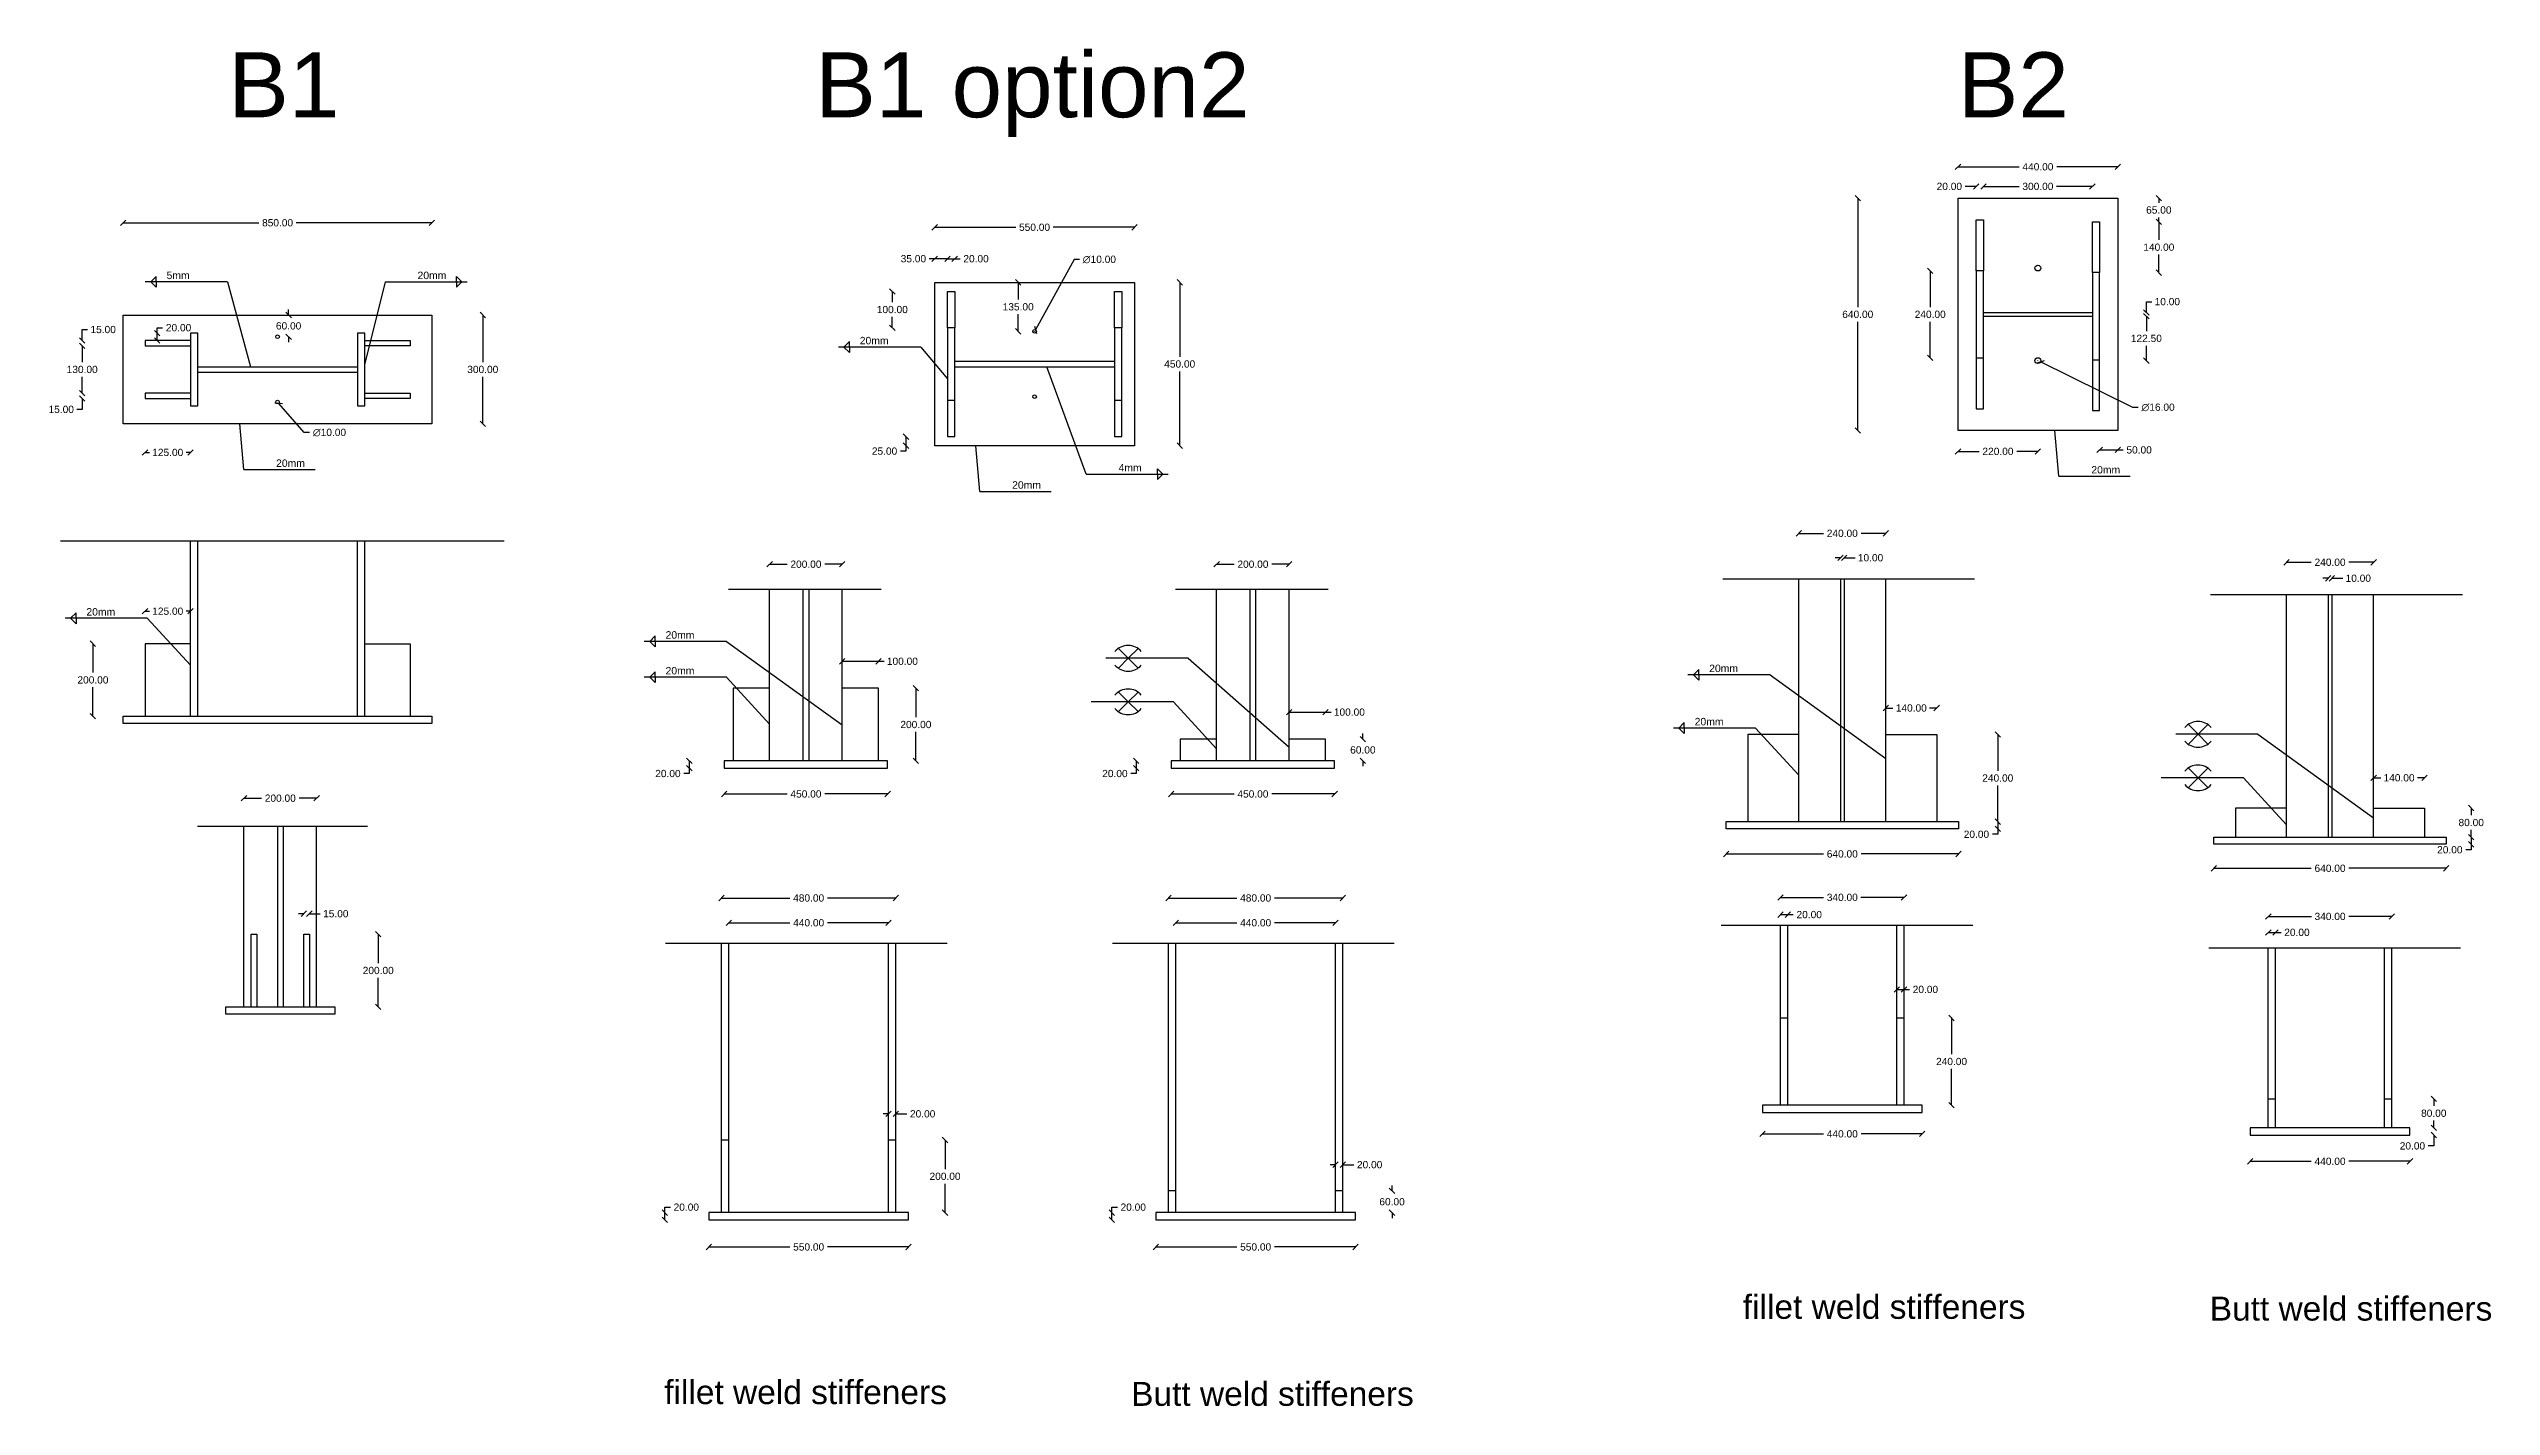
# Model space of a CAD drawing. Header units: inches. Extents: x -15 to 2803056, y 0 to 866270.
# Drawn here: x 930557 to 937283, y 42632 to 46371 of the extents above; entities that cross this region are included whole.
import ezdxf

# ---------------------------------------------------------------- set-up
doc = ezdxf.new("R2010")
doc.units = ezdxf.units.IN
doc.header["$LTSCALE"] = 100
doc.header["$MEASUREMENT"] = 0
doc.linetypes.add('ACAD_ISO03W100', pattern=[30, 12, -18])
doc.linetypes.add('PHANTOM2', pattern=[1.25, 0.625, -0.125, 0.125, -0.125, 0.125, -0.125])
doc.layers.add('connection', color=50, linetype='Continuous')
doc.layers.add('text', color=3, linetype='Continuous')
doc.styles.get("Standard").update_dxf_attribs({"font": 'arial.ttf'})
doc.dimstyles.new('connections', dxfattribs={"dimtxt": 20, "dimasz": 15, "dimexe": 0.0625, "dimexo": 0.0625, "dimgap": 10, "dimtad": 0, "dimtih": 1, "dimtoh": 1, "dimzin": 0, "dimdsep": 46, "dimtxsty": 'Standard', "dimblk": 'OBLIQUE', "dimcen": 0.09, "dimse1": 1, "dimse2": 1, "dimclrd": 256, "dimclre": 256, "dimclrt": 256, "dimadec": 0, "dimazin": 0, "dimtfac": 1, "dimtofl": 0, "dimtmove": 0, "dimatfit": 3, "dimfxl": 1, "dimtfillclr": 256, "dimtolj": 1, "dimtzin": 0, "dimlwe": -1, "dimarcsym": 0})

msp = doc.modelspace()

# ---------------------------------------------------------------- texts
at = {"layer": 'connection'}
for s, height, p in [('5mm', 20.4789, (930880.91, 45736.95)), ('20mm', 20.4789, (931572.093, 45736.95)), ('20mm', 20.4789, (932789.885, 45557.333)), ('20mm', 20.4789, (931182.519, 45219.613)), ('4mm', 20.4789, (933502.784, 45206.977)), ('20mm', 20.4789, (936181.723, 45201.454)), ('20mm', 20.4789, (933209.598, 45159.613)), ('20mm', 20.4789, (930660.079, 44809.949)), ('20mm', 20.4789, (932255.199, 44746.383)), ('20mm', 20.4789, (932255.199, 44647.792)), ('20mm', 20.4789, (935129.289, 44654.278)), ('20mm', 20.4789, (935089.289, 44507.64)), ('fillet weld stiffeners', 65.955, (935221.947, 42872.438)), ('Butt weld stiffeners', 65.955, (936507.845, 42867.662)), ('fillet weld stiffeners', 65.955, (932251.558, 42637.527)), ('Butt weld stiffeners', 65.955, (933537.456, 42632.751))]:
    msp.add_text(s, height=height, dxfattribs=at).set_placement(p)
at = {"layer": 'text'}
for s, p in [('B1', (931050.873, 46182.802)), ('B1 option2', (932667.483, 46182.802)), ('B2', (935813.819, 46182.802))]:
    msp.add_text(s, height=179.0584, dxfattribs=at).set_placement(p)

# ---------------------------------------------------------------- blocks, each defined once
blk = doc.blocks.new('_Oblique')
at = {"color": 0, "linetype": 'ByBlock', "lineweight": -2}
blk.add_line((-0.5, -0.5), (0.5, 0.5), dxfattribs=at)
blk = doc.blocks.new('*D422')
at = {"layer": 'connection', "lineweight": -2, "transparency": 16777216}
for p, q in [((930761.7, 45892.1), (931135.2, 45892.1)), ((931611.7, 45892.1), (931238.2, 45892.1))]:
    blk.add_line(p, q, dxfattribs=at)
at = {"layer": 'Defpoints', "color": 0}
for p in [(931611.7, 45892.1), (930761.7, 45638), (931611.7, 45618)]:
    blk.add_point(p, dxfattribs=at)
at = {"layer": 'connection', "lineweight": -2, "transparency": 16777216, "xscale": 15, "yscale": 15, "zscale": 15, "rotation": 180}
blk.add_blockref('_Oblique', (930761.7, 45892.1), dxfattribs=at)
at = {"layer": 'connection', "lineweight": -2, "transparency": 16777216, "xscale": 15, "yscale": 15, "zscale": 15}
blk.add_blockref('_Oblique', (931611.7, 45892.1), dxfattribs=at)
at = {"layer": 'connection', "transparency": 16777216, "insert": (931186.7, 45892.1), "char_height": 20, "attachment_point": 5}
blk.add_mtext('\\A1;850.00', dxfattribs=at)
blk = doc.blocks.new('*D423')
at = {"layer": 'connection', "lineweight": -2, "transparency": 16777216}
for p, q in [((931751.8, 45638), (931751.8, 45508.2)), ((931751.8, 45338), (931751.8, 45467.8))]:
    blk.add_line(p, q, dxfattribs=at)
at = {"layer": 'Defpoints', "color": 0}
for p in [(931611.7, 45638), (931611.7, 45338), (931751.8, 45338)]:
    blk.add_point(p, dxfattribs=at)
at = {"layer": 'connection', "lineweight": -2, "transparency": 16777216, "xscale": 15, "yscale": 15, "zscale": 15}
for p, rotation in [((931751.8, 45638), 90), ((931751.8, 45338), 270)]:
    blk.add_blockref('_Oblique', p, dxfattribs=dict(at, rotation=rotation))
at = {"layer": 'connection', "transparency": 16777216, "insert": (931751.8, 45488), "char_height": 20, "attachment_point": 5}
blk.add_mtext('\\A1;300.00', dxfattribs=at)
blk = doc.blocks.new('*D424')
at = {"layer": 'connection', "lineweight": -2, "transparency": 16777216}
for p, q in [((930855.1, 45588), (930855.1, 45603)), ((930855.1, 45603), (930870.1, 45603)), ((930855.1, 45568), (930855.1, 45588))]:
    blk.add_line(p, q, dxfattribs=at)
at = {"layer": 'Defpoints', "color": 0}
for p in [(930855.1, 45588), (930946.7, 45588), (930946.7, 45568)]:
    blk.add_point(p, dxfattribs=at)
at = {"layer": 'connection', "lineweight": -2, "transparency": 16777216, "xscale": 15, "yscale": 15, "zscale": 15}
for p, rotation in [((930855.1, 45588), 90), ((930855.1, 45568), 270)]:
    blk.add_blockref('_Oblique', p, dxfattribs=dict(at, rotation=rotation))
at = {"layer": 'connection', "transparency": 16777216, "insert": (930914, 45603), "char_height": 20, "attachment_point": 5}
blk.add_mtext('\\A1;20.00', dxfattribs=at)
blk = doc.blocks.new('*D425')
at = {"layer": 'connection', "lineweight": -2, "transparency": 16777216}
for p, q in [((930648.6, 45553), (930648.6, 45508.2)), ((930648.6, 45423), (930648.6, 45467.8))]:
    blk.add_line(p, q, dxfattribs=at)
at = {"layer": 'Defpoints', "color": 0}
for p in [(930648.6, 45553), (930821.7, 45553), (930821.7, 45423)]:
    blk.add_point(p, dxfattribs=at)
at = {"layer": 'connection', "lineweight": -2, "transparency": 16777216, "xscale": 15, "yscale": 15, "zscale": 15}
for p, rotation in [((930648.6, 45553), 90), ((930648.6, 45423), 270)]:
    blk.add_blockref('_Oblique', p, dxfattribs=dict(at, rotation=rotation))
at = {"layer": 'connection', "transparency": 16777216, "insert": (930648.6, 45488), "char_height": 20, "attachment_point": 5}
blk.add_mtext('\\A1;130.00', dxfattribs=at)
blk = doc.blocks.new('*D426')
at = {"layer": 'connection', "lineweight": -2, "transparency": 16777216}
for p, q in [((930648.6, 45423), (930648.6, 45438)), ((930648.6, 45408), (930648.6, 45378)), ((930648.6, 45378), (930633.6, 45378))]:
    blk.add_line(p, q, dxfattribs=at)
at = {"layer": 'Defpoints', "color": 0}
for p in [(930648.6, 45408), (930821.7, 45423), (930821.7, 45408)]:
    blk.add_point(p, dxfattribs=at)
at = {"layer": 'connection', "lineweight": -2, "transparency": 16777216, "xscale": 15, "yscale": 15, "zscale": 15}
for p, rotation in [((930648.6, 45423), 270), ((930648.6, 45408), 90)]:
    blk.add_blockref('_Oblique', p, dxfattribs=dict(at, rotation=rotation))
at = {"layer": 'connection', "transparency": 16777216, "insert": (930590.9, 45378), "char_height": 20, "attachment_point": 5}
blk.add_mtext('\\A1;15.00', dxfattribs=at)
blk = doc.blocks.new('*D427')
at = {"layer": 'connection', "lineweight": -2, "transparency": 16777216}
for p, q in [((930648.6, 45568), (930648.6, 45598)), ((930648.6, 45598), (930663.6, 45598)), ((930648.6, 45553), (930648.6, 45538))]:
    blk.add_line(p, q, dxfattribs=at)
at = {"layer": 'Defpoints', "color": 0}
for p in [(930648.6, 45568), (930821.7, 45568), (930821.7, 45553)]:
    blk.add_point(p, dxfattribs=at)
at = {"layer": 'connection', "lineweight": -2, "transparency": 16777216, "xscale": 15, "yscale": 15, "zscale": 15}
for p, rotation in [((930648.6, 45568), 270), ((930648.6, 45553), 90)]:
    blk.add_blockref('_Oblique', p, dxfattribs=dict(at, rotation=rotation))
at = {"layer": 'connection', "transparency": 16777216, "insert": (930706.4, 45598), "char_height": 20, "attachment_point": 5}
blk.add_mtext('\\A1;15.00', dxfattribs=at)
blk = doc.blocks.new('*D428')
at = {"layer": 'connection', "lineweight": -2, "transparency": 16777216}
for p, q in [((931217.1, 45638), (931217.1, 45653)), ((931217.1, 45578), (931217.1, 45563))]:
    blk.add_line(p, q, dxfattribs=at)
at = {"layer": 'Defpoints', "color": 0}
for p in [(931186.7, 45638), (931217.1, 45638), (931186.7, 45578)]:
    blk.add_point(p, dxfattribs=at)
at = {"layer": 'connection', "lineweight": -2, "transparency": 16777216, "xscale": 15, "yscale": 15, "zscale": 15}
for p, rotation in [((931217.1, 45638), 270), ((931217.1, 45578), 90)]:
    blk.add_blockref('_Oblique', p, dxfattribs=dict(at, rotation=rotation))
at = {"layer": 'connection', "transparency": 16777216, "insert": (931217.1, 45608), "char_height": 20, "attachment_point": 5}
blk.add_mtext('\\A1;60.00', dxfattribs=at)
blk = doc.blocks.new('*D429')
at = {"layer": 'connection', "transparency": 16777216}
for p, q in [((931186.6, 45398), (931186.8, 45398)), ((931186.7, 45397.9), (931186.7, 45398.1))]:
    blk.add_line(p, q, dxfattribs=at)
at = {"layer": 'connection', "lineweight": -2, "transparency": 16777216}
for p, q in [((931260, 45314.1), (931190, 45394.2)), ((931275, 45314.1), (931260, 45314.1))]:
    blk.add_line(p, q, dxfattribs=at)
at = {"layer": 'Defpoints', "color": 0}
for p in [(931183.4, 45401.8), (931190, 45394.2)]:
    blk.add_point(p, dxfattribs=at)
at = {"layer": 'connection', "lineweight": -2, "transparency": 16777216, "xscale": 15, "yscale": 15, "zscale": 15, "rotation": 131.1223856620839}
blk.add_blockref('_Oblique', (931190, 45394.2), dxfattribs=at)
at = {"layer": 'connection', "transparency": 16777216, "insert": (931329.6, 45314.1), "char_height": 20, "attachment_point": 5}
blk.add_mtext('\\A1;∅10.00', dxfattribs=at)
blk = doc.blocks.new('*D430')
at = {"layer": 'connection', "lineweight": -2, "transparency": 16777216}
for p, q in [((932996.4, 45879.7), (933220, 45879.7)), ((933546.4, 45879.7), (933322.9, 45879.7))]:
    blk.add_line(p, q, dxfattribs=at)
at = {"layer": 'Defpoints', "color": 0}
for p in [(932996.4, 45879.7), (932996.4, 45728), (933546.4, 45728)]:
    blk.add_point(p, dxfattribs=at)
at = {"layer": 'connection', "lineweight": -2, "transparency": 16777216, "xscale": 15, "yscale": 15, "zscale": 15, "rotation": 180}
blk.add_blockref('_Oblique', (932996.4, 45879.7), dxfattribs=at)
at = {"layer": 'connection', "lineweight": -2, "transparency": 16777216, "xscale": 15, "yscale": 15, "zscale": 15}
blk.add_blockref('_Oblique', (933546.4, 45879.7), dxfattribs=at)
at = {"layer": 'connection', "transparency": 16777216, "insert": (933271.4, 45879.7), "char_height": 20, "attachment_point": 5}
blk.add_mtext('\\A1;550.00', dxfattribs=at)
blk = doc.blocks.new('*D431')
at = {"layer": 'connection', "lineweight": -2, "transparency": 16777216}
for p, q in [((933671.2, 45728), (933671.2, 45523.2)), ((933671.2, 45278), (933671.2, 45482.8))]:
    blk.add_line(p, q, dxfattribs=at)
at = {"layer": 'Defpoints', "color": 0}
for p in [(933546.4, 45728), (933546.4, 45278), (933671.2, 45278)]:
    blk.add_point(p, dxfattribs=at)
at = {"layer": 'connection', "lineweight": -2, "transparency": 16777216, "xscale": 15, "yscale": 15, "zscale": 15}
for p, rotation in [((933671.2, 45728), 90), ((933671.2, 45278), 270)]:
    blk.add_blockref('_Oblique', p, dxfattribs=dict(at, rotation=rotation))
at = {"layer": 'connection', "transparency": 16777216, "insert": (933671.2, 45503), "char_height": 20, "attachment_point": 5}
blk.add_mtext('\\A1;450.00', dxfattribs=at)
blk = doc.blocks.new('*D432')
at = {"layer": 'connection', "lineweight": -2, "transparency": 16777216}
for p, q in [((933031.4, 45793.1), (933051.4, 45793.1)), ((933051.4, 45793.1), (933066.4, 45793.1))]:
    blk.add_line(p, q, dxfattribs=at)
at = {"layer": 'Defpoints', "color": 0}
for p in [(933051.4, 45793.1), (933031.4, 45703), (933051.4, 45703)]:
    blk.add_point(p, dxfattribs=at)
at = {"layer": 'connection', "lineweight": -2, "transparency": 16777216, "xscale": 15, "yscale": 15, "zscale": 15, "rotation": 180}
blk.add_blockref('_Oblique', (933031.4, 45793.1), dxfattribs=at)
at = {"layer": 'connection', "lineweight": -2, "transparency": 16777216, "xscale": 15, "yscale": 15, "zscale": 15}
blk.add_blockref('_Oblique', (933051.4, 45793.1), dxfattribs=at)
at = {"layer": 'connection', "transparency": 16777216, "insert": (933110.3, 45793.1), "char_height": 20, "attachment_point": 5}
blk.add_mtext('\\A1;20.00', dxfattribs=at)
blk = doc.blocks.new('*D433')
at = {"layer": 'connection', "lineweight": -2, "transparency": 16777216}
for p, q in [((932879.7, 45703), (932879.7, 45673.2)), ((932879.7, 45603), (932879.7, 45632.8))]:
    blk.add_line(p, q, dxfattribs=at)
at = {"layer": 'Defpoints', "color": 0}
for p in [(933031.4, 45703), (932879.7, 45603), (933031.4, 45603)]:
    blk.add_point(p, dxfattribs=at)
at = {"layer": 'connection', "lineweight": -2, "transparency": 16777216, "xscale": 15, "yscale": 15, "zscale": 15}
for p, rotation in [((932879.7, 45703), 90), ((932879.7, 45603), 270)]:
    blk.add_blockref('_Oblique', p, dxfattribs=dict(at, rotation=rotation))
at = {"layer": 'connection', "transparency": 16777216, "insert": (932879.7, 45653), "char_height": 20, "attachment_point": 5}
blk.add_mtext('\\A1;100.00', dxfattribs=at)
blk = doc.blocks.new('*D434')
at = {"layer": 'connection', "lineweight": -2, "transparency": 16777216}
for p, q in [((932996.4, 45793.1), (932981.4, 45793.1)), ((933031.4, 45793.1), (932996.4, 45793.1))]:
    blk.add_line(p, q, dxfattribs=at)
at = {"layer": 'Defpoints', "color": 0}
for p in [(932996.4, 45793.1), (932996.4, 45703), (933031.4, 45703)]:
    blk.add_point(p, dxfattribs=at)
at = {"layer": 'connection', "lineweight": -2, "transparency": 16777216, "xscale": 15, "yscale": 15, "zscale": 15, "rotation": 180}
blk.add_blockref('_Oblique', (932996.4, 45793.1), dxfattribs=at)
at = {"layer": 'connection', "lineweight": -2, "transparency": 16777216, "xscale": 15, "yscale": 15, "zscale": 15}
blk.add_blockref('_Oblique', (933031.4, 45793.1), dxfattribs=at)
at = {"layer": 'connection', "transparency": 16777216, "insert": (932937.7, 45793.1), "char_height": 20, "attachment_point": 5}
blk.add_mtext('\\A1;35.00', dxfattribs=at)
blk = doc.blocks.new('*D435')
at = {"layer": 'connection', "lineweight": -2, "transparency": 16777216}
for p, q in [((933226.3, 45728), (933226.3, 45680.7)), ((933226.3, 45593), (933226.3, 45640.3))]:
    blk.add_line(p, q, dxfattribs=at)
at = {"layer": 'Defpoints', "color": 0}
for p in [(933226.3, 45728), (933271.4, 45728), (933226.3, 45593)]:
    blk.add_point(p, dxfattribs=at)
at = {"layer": 'connection', "lineweight": -2, "transparency": 16777216, "xscale": 15, "yscale": 15, "zscale": 15}
for p, rotation in [((933226.3, 45728), 90), ((933226.3, 45593), 270)]:
    blk.add_blockref('_Oblique', p, dxfattribs=dict(at, rotation=rotation))
at = {"layer": 'connection', "transparency": 16777216, "insert": (933226.3, 45660.5), "char_height": 20, "attachment_point": 5}
blk.add_mtext('\\A1;135.00', dxfattribs=at)
blk = doc.blocks.new('*D436')
at = {"layer": 'connection', "lineweight": -2, "transparency": 16777216}
for p, q in [((933380.3, 45790.9), (933273.8, 45597.4)), ((933395.3, 45790.9), (933380.3, 45790.9))]:
    blk.add_line(p, q, dxfattribs=at)
at = {"layer": 'connection', "transparency": 16777216}
for p, q in [((933271.3, 45593), (933271.5, 45593)), ((933271.4, 45592.9), (933271.4, 45593.1))]:
    blk.add_line(p, q, dxfattribs=at)
at = {"layer": 'Defpoints', "color": 0}
for p in [(933269, 45588.6), (933273.8, 45597.4)]:
    blk.add_point(p, dxfattribs=at)
at = {"layer": 'connection', "lineweight": -2, "transparency": 16777216, "xscale": 15, "yscale": 15, "zscale": 15, "rotation": 241.1889597173464}
blk.add_blockref('_Oblique', (933273.8, 45597.4), dxfattribs=at)
at = {"layer": 'connection', "transparency": 16777216, "insert": (933449.9, 45790.9), "char_height": 20, "attachment_point": 5}
blk.add_mtext('\\A1;∅10.00', dxfattribs=at)
blk = doc.blocks.new('*D437')
at = {"layer": 'connection', "lineweight": -2, "transparency": 16777216}
for p, q in [((932917.2, 45303), (932917.2, 45278)), ((932917.2, 45278), (932917.2, 45263)), ((932917.2, 45263), (932902.2, 45263))]:
    blk.add_line(p, q, dxfattribs=at)
at = {"layer": 'Defpoints', "color": 0}
for p in [(932917.2, 45278), (933031.4, 45303), (933031.4, 45278)]:
    blk.add_point(p, dxfattribs=at)
at = {"layer": 'connection', "lineweight": -2, "transparency": 16777216, "xscale": 15, "yscale": 15, "zscale": 15}
for p, rotation in [((932917.2, 45303), 90), ((932917.2, 45278), 270)]:
    blk.add_blockref('_Oblique', p, dxfattribs=dict(at, rotation=rotation))
at = {"layer": 'connection', "transparency": 16777216, "insert": (932858.3, 45263), "char_height": 20, "attachment_point": 5}
blk.add_mtext('\\A1;25.00', dxfattribs=at)
blk = doc.blocks.new('*D438')
at = {"layer": 'connection', "lineweight": -2, "transparency": 16777216}
for p, q in [((932320.6, 44409.7), (932320.6, 44389.7)), ((932320.6, 44374.7), (932305.6, 44374.7)), ((932320.6, 44389.7), (932320.6, 44374.7))]:
    blk.add_line(p, q, dxfattribs=at)
at = {"layer": 'Defpoints', "color": 0}
for p in [(932383.2, 44409.7), (932320.6, 44389.7), (932383.2, 44389.7)]:
    blk.add_point(p, dxfattribs=at)
at = {"layer": 'connection', "lineweight": -2, "transparency": 16777216, "xscale": 15, "yscale": 15, "zscale": 15}
for p, rotation in [((932320.6, 44409.7), 90), ((932320.6, 44389.7), 270)]:
    blk.add_blockref('_Oblique', p, dxfattribs=dict(at, rotation=rotation))
at = {"layer": 'connection', "transparency": 16777216, "insert": (932261.7, 44374.7), "char_height": 20, "attachment_point": 5}
blk.add_mtext('\\A1;20.00', dxfattribs=at)
blk = doc.blocks.new('*D439')
at = {"layer": 'connection', "lineweight": -2, "transparency": 16777216}
for p, q in [((932944.6, 44609.7), (932944.6, 44529.9)), ((932944.6, 44409.7), (932944.6, 44489.5))]:
    blk.add_line(p, q, dxfattribs=at)
at = {"layer": 'Defpoints', "color": 0}
for p in [(932841.8, 44609.7), (932841.8, 44409.7), (932944.6, 44409.7)]:
    blk.add_point(p, dxfattribs=at)
at = {"layer": 'connection', "lineweight": -2, "transparency": 16777216, "xscale": 15, "yscale": 15, "zscale": 15}
for p, rotation in [((932944.6, 44609.7), 90), ((932944.6, 44409.7), 270)]:
    blk.add_blockref('_Oblique', p, dxfattribs=dict(at, rotation=rotation))
at = {"layer": 'connection', "transparency": 16777216, "insert": (932944.6, 44509.7), "char_height": 20, "attachment_point": 5}
blk.add_mtext('\\A1;200.00', dxfattribs=at)
blk = doc.blocks.new('*D440')
at = {"layer": 'connection', "lineweight": -2, "transparency": 16777216}
for p, q in [((932741.8, 44683.9), (932841.8, 44683.9)), ((932841.8, 44683.9), (932856.8, 44683.9))]:
    blk.add_line(p, q, dxfattribs=at)
at = {"layer": 'Defpoints', "color": 0}
for p in [(932841.8, 44683.9), (932741.8, 44609.7), (932841.8, 44609.7)]:
    blk.add_point(p, dxfattribs=at)
at = {"layer": 'connection', "lineweight": -2, "transparency": 16777216, "xscale": 15, "yscale": 15, "zscale": 15, "rotation": 180}
blk.add_blockref('_Oblique', (932741.8, 44683.9), dxfattribs=at)
at = {"layer": 'connection', "lineweight": -2, "transparency": 16777216, "xscale": 15, "yscale": 15, "zscale": 15}
blk.add_blockref('_Oblique', (932841.8, 44683.9), dxfattribs=at)
at = {"layer": 'connection', "transparency": 16777216, "insert": (932907.4, 44683.9), "char_height": 20, "attachment_point": 5}
blk.add_mtext('\\A1;100.00', dxfattribs=at)
blk = doc.blocks.new('*D441')
at = {"layer": 'connection', "lineweight": -2, "transparency": 16777216}
for p, q in [((933024.9, 43365), (933024.9, 43285.2)), ((933024.9, 43165), (933024.9, 43244.8))]:
    blk.add_line(p, q, dxfattribs=at)
at = {"layer": 'Defpoints', "color": 0}
for p in [(932889.3, 43365), (932889.3, 43165), (933024.9, 43165)]:
    blk.add_point(p, dxfattribs=at)
at = {"layer": 'connection', "lineweight": -2, "transparency": 16777216, "xscale": 15, "yscale": 15, "zscale": 15}
for p, rotation in [((933024.9, 43365), 90), ((933024.9, 43165), 270)]:
    blk.add_blockref('_Oblique', p, dxfattribs=dict(at, rotation=rotation))
at = {"layer": 'connection', "transparency": 16777216, "insert": (933024.9, 43265), "char_height": 20, "attachment_point": 5}
blk.add_mtext('\\A1;200.00', dxfattribs=at)
blk = doc.blocks.new('*D442')
at = {"layer": 'connection', "lineweight": -2, "transparency": 16777216}
for p, q in [((932869.3, 43437.1), (932854.3, 43437.1)), ((932889.3, 43437.1), (932919.3, 43437.1))]:
    blk.add_line(p, q, dxfattribs=at)
at = {"layer": 'Defpoints', "color": 0}
for p in [(932889.3, 43437.1), (932869.3, 43365), (932889.3, 43365)]:
    blk.add_point(p, dxfattribs=at)
at = {"layer": 'connection', "lineweight": -2, "transparency": 16777216, "xscale": 15, "yscale": 15, "zscale": 15}
blk.add_blockref('_Oblique', (932869.3, 43437.1), dxfattribs=at)
at = {"layer": 'connection', "lineweight": -2, "transparency": 16777216, "xscale": 15, "yscale": 15, "zscale": 15, "rotation": 180}
blk.add_blockref('_Oblique', (932889.3, 43437.1), dxfattribs=at)
at = {"layer": 'connection', "transparency": 16777216, "insert": (932963.2, 43437.1), "char_height": 20, "attachment_point": 5}
blk.add_mtext('\\A1;20.00', dxfattribs=at)
blk = doc.blocks.new('*D443')
at = {"layer": 'connection', "lineweight": -2, "transparency": 16777216}
for p, q in [((932253.4, 43165), (932253.4, 43180)), ((932253.4, 43180), (932268.4, 43180)), ((932253.4, 43145), (932253.4, 43165))]:
    blk.add_line(p, q, dxfattribs=at)
at = {"layer": 'Defpoints', "color": 0}
for p in [(932253.4, 43165), (932374.3, 43165), (932374.3, 43145)]:
    blk.add_point(p, dxfattribs=at)
at = {"layer": 'connection', "lineweight": -2, "transparency": 16777216, "xscale": 15, "yscale": 15, "zscale": 15}
for p, rotation in [((932253.4, 43165), 90), ((932253.4, 43145), 270)]:
    blk.add_blockref('_Oblique', p, dxfattribs=dict(at, rotation=rotation))
at = {"layer": 'connection', "transparency": 16777216, "insert": (932312.3, 43180), "char_height": 20, "attachment_point": 5}
blk.add_mtext('\\A1;20.00', dxfattribs=at)
blk = doc.blocks.new('*D444')
at = {"layer": 'connection', "lineweight": -2, "transparency": 16777216}
for p, q in [((932374.3, 43070.4), (932597.8, 43070.4)), ((932924.3, 43070.4), (932700.8, 43070.4))]:
    blk.add_line(p, q, dxfattribs=at)
at = {"layer": 'Defpoints', "color": 0}
for p in [(932374.3, 43145), (932924.3, 43145), (932924.3, 43070.4)]:
    blk.add_point(p, dxfattribs=at)
at = {"layer": 'connection', "lineweight": -2, "transparency": 16777216, "xscale": 15, "yscale": 15, "zscale": 15, "rotation": 180}
blk.add_blockref('_Oblique', (932374.3, 43070.4), dxfattribs=at)
at = {"layer": 'connection', "lineweight": -2, "transparency": 16777216, "xscale": 15, "yscale": 15, "zscale": 15}
blk.add_blockref('_Oblique', (932924.3, 43070.4), dxfattribs=at)
at = {"layer": 'connection', "transparency": 16777216, "insert": (932649.3, 43070.4), "char_height": 20, "attachment_point": 5}
blk.add_mtext('\\A1;550.00', dxfattribs=at)
blk = doc.blocks.new('*D445')
at = {"layer": 'connection', "lineweight": -2, "transparency": 16777216}
for p, q in [((932541.8, 44951.4), (932590.2, 44951.4)), ((932741.8, 44951.4), (932693.5, 44951.4))]:
    blk.add_line(p, q, dxfattribs=at)
at = {"layer": 'Defpoints', "color": 0}
for p in [(932741.8, 44951.4), (932541.8, 44882.7), (932741.8, 44882.7)]:
    blk.add_point(p, dxfattribs=at)
at = {"layer": 'connection', "lineweight": -2, "transparency": 16777216, "xscale": 15, "yscale": 15, "zscale": 15, "rotation": 180}
blk.add_blockref('_Oblique', (932541.8, 44951.4), dxfattribs=at)
at = {"layer": 'connection', "lineweight": -2, "transparency": 16777216, "xscale": 15, "yscale": 15, "zscale": 15}
blk.add_blockref('_Oblique', (932741.8, 44951.4), dxfattribs=at)
at = {"layer": 'connection', "transparency": 16777216, "insert": (932641.8, 44951.4), "char_height": 20, "attachment_point": 5}
blk.add_mtext('\\A1;200.00', dxfattribs=at)
blk = doc.blocks.new('*D446')
at = {"layer": 'connection', "lineweight": -2, "transparency": 16777216}
for p, q in [((932416.8, 44318.4), (932589.9, 44318.4)), ((932866.8, 44318.4), (932693.7, 44318.4))]:
    blk.add_line(p, q, dxfattribs=at)
at = {"layer": 'Defpoints', "color": 0}
for p in [(932416.8, 44389.7), (932866.8, 44389.7), (932866.8, 44318.4)]:
    blk.add_point(p, dxfattribs=at)
at = {"layer": 'connection', "lineweight": -2, "transparency": 16777216, "xscale": 15, "yscale": 15, "zscale": 15, "rotation": 180}
blk.add_blockref('_Oblique', (932416.8, 44318.4), dxfattribs=at)
at = {"layer": 'connection', "lineweight": -2, "transparency": 16777216, "xscale": 15, "yscale": 15, "zscale": 15}
blk.add_blockref('_Oblique', (932866.8, 44318.4), dxfattribs=at)
at = {"layer": 'connection', "transparency": 16777216, "insert": (932641.8, 44318.4), "char_height": 20, "attachment_point": 5}
blk.add_mtext('\\A1;450.00', dxfattribs=at)
blk = doc.blocks.new('*D447')
at = {"layer": 'connection', "lineweight": -2, "transparency": 16777216}
for p, q in [((932409.3, 44031.8), (932597.4, 44031.8)), ((932889.3, 44031.8), (932701.2, 44031.8))]:
    blk.add_line(p, q, dxfattribs=at)
at = {"layer": 'Defpoints', "color": 0}
for p in [(932889.3, 44031.8), (932409.3, 43907), (932889.3, 43907)]:
    blk.add_point(p, dxfattribs=at)
at = {"layer": 'connection', "lineweight": -2, "transparency": 16777216, "xscale": 15, "yscale": 15, "zscale": 15, "rotation": 180}
blk.add_blockref('_Oblique', (932409.3, 44031.8), dxfattribs=at)
at = {"layer": 'connection', "lineweight": -2, "transparency": 16777216, "xscale": 15, "yscale": 15, "zscale": 15}
blk.add_blockref('_Oblique', (932889.3, 44031.8), dxfattribs=at)
at = {"layer": 'connection', "transparency": 16777216, "insert": (932649.3, 44031.8), "char_height": 20, "attachment_point": 5}
blk.add_mtext('\\A1;480.00', dxfattribs=at)
blk = doc.blocks.new('*D448')
at = {"layer": 'connection', "lineweight": -2, "transparency": 16777216}
for p, q in [((932429.3, 43963.5), (932597.4, 43963.5)), ((932869.3, 43963.5), (932701.2, 43963.5))]:
    blk.add_line(p, q, dxfattribs=at)
at = {"layer": 'Defpoints', "color": 0}
for p in [(932869.3, 43963.5), (932429.3, 43907), (932869.3, 43907)]:
    blk.add_point(p, dxfattribs=at)
at = {"layer": 'connection', "lineweight": -2, "transparency": 16777216, "xscale": 15, "yscale": 15, "zscale": 15, "rotation": 180}
blk.add_blockref('_Oblique', (932429.3, 43963.5), dxfattribs=at)
at = {"layer": 'connection', "lineweight": -2, "transparency": 16777216, "xscale": 15, "yscale": 15, "zscale": 15}
blk.add_blockref('_Oblique', (932869.3, 43963.5), dxfattribs=at)
at = {"layer": 'connection', "transparency": 16777216, "insert": (932649.3, 43963.5), "char_height": 20, "attachment_point": 5}
blk.add_mtext('\\A1;440.00', dxfattribs=at)
blk = doc.blocks.new('*D449')
at = {"layer": 'connection', "lineweight": -2, "transparency": 16777216}
for p, q in [((930821.7, 45259.3), (930833.7, 45259.3)), ((930946.7, 45259.3), (930934.7, 45259.3))]:
    blk.add_line(p, q, dxfattribs=at)
at = {"layer": 'Defpoints', "color": 0}
for p in [(930821.7, 45408), (930946.7, 45408), (930821.7, 45259.3)]:
    blk.add_point(p, dxfattribs=at)
at = {"layer": 'connection', "lineweight": -2, "transparency": 16777216, "xscale": 15, "yscale": 15, "zscale": 15, "rotation": 180}
blk.add_blockref('_Oblique', (930821.7, 45259.3), dxfattribs=at)
at = {"layer": 'connection', "lineweight": -2, "transparency": 16777216, "xscale": 15, "yscale": 15, "zscale": 15}
blk.add_blockref('_Oblique', (930946.7, 45259.3), dxfattribs=at)
at = {"layer": 'connection', "transparency": 16777216, "insert": (930884.2, 45259.3), "char_height": 20, "attachment_point": 5}
blk.add_mtext('\\A1;125.00', dxfattribs=at)
blk = doc.blocks.new('*D450')
at = {"layer": 'connection', "lineweight": -2, "transparency": 16777216}
for p, q in [((930821.7, 44821.9), (930833.7, 44821.9)), ((930946.7, 44821.9), (930934.7, 44821.9))]:
    blk.add_line(p, q, dxfattribs=at)
at = {"layer": 'Defpoints', "color": 0}
for p in [(930821.7, 44821.9), (930821.7, 44732.6), (930946.7, 44732.6)]:
    blk.add_point(p, dxfattribs=at)
at = {"layer": 'connection', "lineweight": -2, "transparency": 16777216, "xscale": 15, "yscale": 15, "zscale": 15, "rotation": 180}
blk.add_blockref('_Oblique', (930821.7, 44821.9), dxfattribs=at)
at = {"layer": 'connection', "lineweight": -2, "transparency": 16777216, "xscale": 15, "yscale": 15, "zscale": 15}
blk.add_blockref('_Oblique', (930946.7, 44821.9), dxfattribs=at)
at = {"layer": 'connection', "transparency": 16777216, "insert": (930884.2, 44821.9), "char_height": 20, "attachment_point": 5}
blk.add_mtext('\\A1;125.00', dxfattribs=at)
blk = doc.blocks.new('*D451')
at = {"layer": 'connection', "lineweight": -2, "transparency": 16777216}
for p, q in [((930678.2, 44732.6), (930678.2, 44652.8)), ((930678.2, 44532.6), (930678.2, 44612.4))]:
    blk.add_line(p, q, dxfattribs=at)
at = {"layer": 'Defpoints', "color": 0}
for p in [(930821.7, 44732.6), (930678.2, 44532.6), (930821.7, 44532.6)]:
    blk.add_point(p, dxfattribs=at)
at = {"layer": 'connection', "lineweight": -2, "transparency": 16777216, "xscale": 15, "yscale": 15, "zscale": 15}
for p, rotation in [((930678.2, 44732.6), 90), ((930678.2, 44532.6), 270)]:
    blk.add_blockref('_Oblique', p, dxfattribs=dict(at, rotation=rotation))
at = {"layer": 'connection', "transparency": 16777216, "insert": (930678.2, 44632.6), "char_height": 20, "attachment_point": 5}
blk.add_mtext('\\A1;200.00', dxfattribs=at)
blk = doc.blocks.new('*D452')
at = {"layer": 'connection', "lineweight": -2, "transparency": 16777216}
for p, q in [((931094.2, 44306.8), (931142.6, 44306.8)), ((931294.2, 44306.8), (931245.9, 44306.8))]:
    blk.add_line(p, q, dxfattribs=at)
at = {"layer": 'Defpoints', "color": 0}
for p in [(931294.2, 44306.8), (931094.2, 44126.6), (931294.2, 44126.6)]:
    blk.add_point(p, dxfattribs=at)
at = {"layer": 'connection', "lineweight": -2, "transparency": 16777216, "xscale": 15, "yscale": 15, "zscale": 15, "rotation": 180}
blk.add_blockref('_Oblique', (931094.2, 44306.8), dxfattribs=at)
at = {"layer": 'connection', "lineweight": -2, "transparency": 16777216, "xscale": 15, "yscale": 15, "zscale": 15}
blk.add_blockref('_Oblique', (931294.2, 44306.8), dxfattribs=at)
at = {"layer": 'connection', "transparency": 16777216, "insert": (931194.2, 44306.8), "char_height": 20, "attachment_point": 5}
blk.add_mtext('\\A1;200.00', dxfattribs=at)
blk = doc.blocks.new('*D453')
at = {"layer": 'connection', "lineweight": -2, "transparency": 16777216}
for p, q in [((931463.9, 43932.1), (931463.9, 43852.3)), ((931463.9, 43732.1), (931463.9, 43811.9))]:
    blk.add_line(p, q, dxfattribs=at)
at = {"layer": 'Defpoints', "color": 0}
for p in [(931274.2, 43932.1), (931274.2, 43732.1), (931463.9, 43732.1)]:
    blk.add_point(p, dxfattribs=at)
at = {"layer": 'connection', "lineweight": -2, "transparency": 16777216, "xscale": 15, "yscale": 15, "zscale": 15}
for p, rotation in [((931463.9, 43932.1), 90), ((931463.9, 43732.1), 270)]:
    blk.add_blockref('_Oblique', p, dxfattribs=dict(at, rotation=rotation))
at = {"layer": 'connection', "transparency": 16777216, "insert": (931463.9, 43832.1), "char_height": 20, "attachment_point": 5}
blk.add_mtext('\\A1;200.00', dxfattribs=at)
blk = doc.blocks.new('*D454')
at = {"layer": 'connection', "lineweight": -2, "transparency": 16777216}
for p, q in [((931259.2, 43988.6), (931244.2, 43988.6)), ((931274.2, 43988.6), (931304.2, 43988.6))]:
    blk.add_line(p, q, dxfattribs=at)
at = {"layer": 'Defpoints', "color": 0}
for p in [(931274.2, 43988.6), (931259.2, 43932.1), (931274.2, 43932.1)]:
    blk.add_point(p, dxfattribs=at)
at = {"layer": 'connection', "lineweight": -2, "transparency": 16777216, "xscale": 15, "yscale": 15, "zscale": 15}
blk.add_blockref('_Oblique', (931259.2, 43988.6), dxfattribs=at)
at = {"layer": 'connection', "lineweight": -2, "transparency": 16777216, "xscale": 15, "yscale": 15, "zscale": 15, "rotation": 180}
blk.add_blockref('_Oblique', (931274.2, 43988.6), dxfattribs=at)
at = {"layer": 'connection', "transparency": 16777216, "insert": (931347, 43988.6), "char_height": 20, "attachment_point": 5}
blk.add_mtext('\\A1;15.00', dxfattribs=at)
blk = doc.blocks.new('*D459')
at = {"layer": 'connection', "lineweight": -2, "transparency": 16777216}
for p, q in [((933551.5, 44409.7), (933551.5, 44389.7)), ((933551.5, 44374.7), (933536.5, 44374.7)), ((933551.5, 44389.7), (933551.5, 44374.7))]:
    blk.add_line(p, q, dxfattribs=at)
at = {"layer": 'Defpoints', "color": 0}
for p in [(933614.2, 44409.7), (933551.5, 44389.7), (933614.2, 44389.7)]:
    blk.add_point(p, dxfattribs=at)
at = {"layer": 'connection', "lineweight": -2, "transparency": 16777216, "xscale": 15, "yscale": 15, "zscale": 15}
for p, rotation in [((933551.5, 44409.7), 90), ((933551.5, 44389.7), 270)]:
    blk.add_blockref('_Oblique', p, dxfattribs=dict(at, rotation=rotation))
at = {"layer": 'connection', "transparency": 16777216, "insert": (933492.7, 44374.7), "char_height": 20, "attachment_point": 5}
blk.add_mtext('\\A1;20.00', dxfattribs=at)
blk = doc.blocks.new('*D460')
at = {"layer": 'connection', "lineweight": -2, "transparency": 16777216}
for p, q in [((934175.6, 44469.7), (934175.6, 44484.7)), ((934175.6, 44409.7), (934175.6, 44394.7))]:
    blk.add_line(p, q, dxfattribs=at)
at = {"layer": 'Defpoints', "color": 0}
for p in [(934072.8, 44469.7), (934072.8, 44409.7), (934175.6, 44409.7)]:
    blk.add_point(p, dxfattribs=at)
at = {"layer": 'connection', "lineweight": -2, "transparency": 16777216, "xscale": 15, "yscale": 15, "zscale": 15}
for p, rotation in [((934175.6, 44469.7), 270), ((934175.6, 44409.7), 90)]:
    blk.add_blockref('_Oblique', p, dxfattribs=dict(at, rotation=rotation))
at = {"layer": 'connection', "transparency": 16777216, "insert": (934175.6, 44439.7), "char_height": 20, "attachment_point": 5}
blk.add_mtext('\\A1;60.00', dxfattribs=at)
blk = doc.blocks.new('*D461')
at = {"layer": 'connection', "lineweight": -2, "transparency": 16777216}
for p, q in [((933972.8, 44543.9), (934072.8, 44543.9)), ((934072.8, 44543.9), (934087.8, 44543.9))]:
    blk.add_line(p, q, dxfattribs=at)
at = {"layer": 'Defpoints', "color": 0}
for p in [(934072.8, 44543.9), (933972.8, 44469.7), (934072.8, 44469.7)]:
    blk.add_point(p, dxfattribs=at)
at = {"layer": 'connection', "lineweight": -2, "transparency": 16777216, "xscale": 15, "yscale": 15, "zscale": 15, "rotation": 180}
blk.add_blockref('_Oblique', (933972.8, 44543.9), dxfattribs=at)
at = {"layer": 'connection', "lineweight": -2, "transparency": 16777216, "xscale": 15, "yscale": 15, "zscale": 15}
blk.add_blockref('_Oblique', (934072.8, 44543.9), dxfattribs=at)
at = {"layer": 'connection', "transparency": 16777216, "insert": (934138.4, 44543.9), "char_height": 20, "attachment_point": 5}
blk.add_mtext('\\A1;100.00', dxfattribs=at)
blk = doc.blocks.new('*D462')
at = {"layer": 'connection', "lineweight": -2, "transparency": 16777216}
for p, q in [((934255.9, 43225), (934255.9, 43240)), ((934255.9, 43165), (934255.9, 43150))]:
    blk.add_line(p, q, dxfattribs=at)
at = {"layer": 'Defpoints', "color": 0}
for p in [(934120.3, 43225), (934120.3, 43165), (934255.9, 43165)]:
    blk.add_point(p, dxfattribs=at)
at = {"layer": 'connection', "lineweight": -2, "transparency": 16777216, "xscale": 15, "yscale": 15, "zscale": 15}
for p, rotation in [((934255.9, 43225), 270), ((934255.9, 43165), 90)]:
    blk.add_blockref('_Oblique', p, dxfattribs=dict(at, rotation=rotation))
at = {"layer": 'connection', "transparency": 16777216, "insert": (934255.9, 43195), "char_height": 20, "attachment_point": 5}
blk.add_mtext('\\A1;60.00', dxfattribs=at)
blk = doc.blocks.new('*D463')
at = {"layer": 'connection', "lineweight": -2, "transparency": 16777216}
for p, q in [((934100.3, 43297.1), (934085.3, 43297.1)), ((934120.3, 43297.1), (934150.3, 43297.1))]:
    blk.add_line(p, q, dxfattribs=at)
at = {"layer": 'Defpoints', "color": 0}
for p in [(934120.3, 43297.1), (934100.3, 43225), (934120.3, 43225)]:
    blk.add_point(p, dxfattribs=at)
at = {"layer": 'connection', "lineweight": -2, "transparency": 16777216, "xscale": 15, "yscale": 15, "zscale": 15}
blk.add_blockref('_Oblique', (934100.3, 43297.1), dxfattribs=at)
at = {"layer": 'connection', "lineweight": -2, "transparency": 16777216, "xscale": 15, "yscale": 15, "zscale": 15, "rotation": 180}
blk.add_blockref('_Oblique', (934120.3, 43297.1), dxfattribs=at)
at = {"layer": 'connection', "transparency": 16777216, "insert": (934194.2, 43297.1), "char_height": 20, "attachment_point": 5}
blk.add_mtext('\\A1;20.00', dxfattribs=at)
blk = doc.blocks.new('*D464')
at = {"layer": 'connection', "lineweight": -2, "transparency": 16777216}
for p, q in [((933484.4, 43165), (933484.4, 43180)), ((933484.4, 43180), (933499.4, 43180)), ((933484.4, 43145), (933484.4, 43165))]:
    blk.add_line(p, q, dxfattribs=at)
at = {"layer": 'Defpoints', "color": 0}
for p in [(933484.4, 43165), (933605.3, 43165), (933605.3, 43145)]:
    blk.add_point(p, dxfattribs=at)
at = {"layer": 'connection', "lineweight": -2, "transparency": 16777216, "xscale": 15, "yscale": 15, "zscale": 15}
for p, rotation in [((933484.4, 43165), 90), ((933484.4, 43145), 270)]:
    blk.add_blockref('_Oblique', p, dxfattribs=dict(at, rotation=rotation))
at = {"layer": 'connection', "transparency": 16777216, "insert": (933543.2, 43180), "char_height": 20, "attachment_point": 5}
blk.add_mtext('\\A1;20.00', dxfattribs=at)
blk = doc.blocks.new('*D465')
at = {"layer": 'connection', "lineweight": -2, "transparency": 16777216}
for p, q in [((933605.3, 43070.4), (933828.8, 43070.4)), ((934155.3, 43070.4), (933931.8, 43070.4))]:
    blk.add_line(p, q, dxfattribs=at)
at = {"layer": 'Defpoints', "color": 0}
for p in [(933605.3, 43145), (934155.3, 43145), (934155.3, 43070.4)]:
    blk.add_point(p, dxfattribs=at)
at = {"layer": 'connection', "lineweight": -2, "transparency": 16777216, "xscale": 15, "yscale": 15, "zscale": 15, "rotation": 180}
blk.add_blockref('_Oblique', (933605.3, 43070.4), dxfattribs=at)
at = {"layer": 'connection', "lineweight": -2, "transparency": 16777216, "xscale": 15, "yscale": 15, "zscale": 15}
blk.add_blockref('_Oblique', (934155.3, 43070.4), dxfattribs=at)
at = {"layer": 'connection', "transparency": 16777216, "insert": (933880.3, 43070.4), "char_height": 20, "attachment_point": 5}
blk.add_mtext('\\A1;550.00', dxfattribs=at)
blk = doc.blocks.new('*D455')
at = {"layer": 'connection', "lineweight": -2, "transparency": 16777216}
for p, q in [((933772.8, 44951.4), (933821.2, 44951.4)), ((933972.8, 44951.4), (933924.5, 44951.4))]:
    blk.add_line(p, q, dxfattribs=at)
at = {"layer": 'Defpoints', "color": 0}
for p in [(933972.8, 44951.4), (933772.8, 44882.7), (933972.8, 44882.7)]:
    blk.add_point(p, dxfattribs=at)
at = {"layer": 'connection', "lineweight": -2, "transparency": 16777216, "xscale": 15, "yscale": 15, "zscale": 15, "rotation": 180}
blk.add_blockref('_Oblique', (933772.8, 44951.4), dxfattribs=at)
at = {"layer": 'connection', "lineweight": -2, "transparency": 16777216, "xscale": 15, "yscale": 15, "zscale": 15}
blk.add_blockref('_Oblique', (933972.8, 44951.4), dxfattribs=at)
at = {"layer": 'connection', "transparency": 16777216, "insert": (933872.8, 44951.4), "char_height": 20, "attachment_point": 5}
blk.add_mtext('\\A1;200.00', dxfattribs=at)
blk = doc.blocks.new('*D456')
at = {"layer": 'connection', "lineweight": -2, "transparency": 16777216}
for p, q in [((933647.8, 44318.4), (933820.9, 44318.4)), ((934097.8, 44318.4), (933924.7, 44318.4))]:
    blk.add_line(p, q, dxfattribs=at)
at = {"layer": 'Defpoints', "color": 0}
for p in [(933647.8, 44389.7), (934097.8, 44389.7), (934097.8, 44318.4)]:
    blk.add_point(p, dxfattribs=at)
at = {"layer": 'connection', "lineweight": -2, "transparency": 16777216, "xscale": 15, "yscale": 15, "zscale": 15, "rotation": 180}
blk.add_blockref('_Oblique', (933647.8, 44318.4), dxfattribs=at)
at = {"layer": 'connection', "lineweight": -2, "transparency": 16777216, "xscale": 15, "yscale": 15, "zscale": 15}
blk.add_blockref('_Oblique', (934097.8, 44318.4), dxfattribs=at)
at = {"layer": 'connection', "transparency": 16777216, "insert": (933872.8, 44318.4), "char_height": 20, "attachment_point": 5}
blk.add_mtext('\\A1;450.00', dxfattribs=at)
blk = doc.blocks.new('*D457')
at = {"layer": 'connection', "lineweight": -2, "transparency": 16777216}
for p, q in [((933640.3, 44031.8), (933828.4, 44031.8)), ((934120.3, 44031.8), (933932.2, 44031.8))]:
    blk.add_line(p, q, dxfattribs=at)
at = {"layer": 'Defpoints', "color": 0}
for p in [(934120.3, 44031.8), (933640.3, 43907), (934120.3, 43907)]:
    blk.add_point(p, dxfattribs=at)
at = {"layer": 'connection', "lineweight": -2, "transparency": 16777216, "xscale": 15, "yscale": 15, "zscale": 15, "rotation": 180}
blk.add_blockref('_Oblique', (933640.3, 44031.8), dxfattribs=at)
at = {"layer": 'connection', "lineweight": -2, "transparency": 16777216, "xscale": 15, "yscale": 15, "zscale": 15}
blk.add_blockref('_Oblique', (934120.3, 44031.8), dxfattribs=at)
at = {"layer": 'connection', "transparency": 16777216, "insert": (933880.3, 44031.8), "char_height": 20, "attachment_point": 5}
blk.add_mtext('\\A1;480.00', dxfattribs=at)
blk = doc.blocks.new('*D458')
at = {"layer": 'connection', "lineweight": -2, "transparency": 16777216}
for p, q in [((933660.3, 43963.5), (933828.4, 43963.5)), ((934100.3, 43963.5), (933932.2, 43963.5))]:
    blk.add_line(p, q, dxfattribs=at)
at = {"layer": 'Defpoints', "color": 0}
for p in [(934100.3, 43963.5), (933660.3, 43907), (934100.3, 43907)]:
    blk.add_point(p, dxfattribs=at)
at = {"layer": 'connection', "lineweight": -2, "transparency": 16777216, "xscale": 15, "yscale": 15, "zscale": 15, "rotation": 180}
blk.add_blockref('_Oblique', (933660.3, 43963.5), dxfattribs=at)
at = {"layer": 'connection', "lineweight": -2, "transparency": 16777216, "xscale": 15, "yscale": 15, "zscale": 15}
blk.add_blockref('_Oblique', (934100.3, 43963.5), dxfattribs=at)
at = {"layer": 'connection', "transparency": 16777216, "insert": (933880.3, 43963.5), "char_height": 20, "attachment_point": 5}
blk.add_mtext('\\A1;440.00', dxfattribs=at)
blk = doc.blocks.new('*D466')
at = {"layer": 'connection', "lineweight": -2, "transparency": 16777216}
for p, q in [((935538.5, 45959.8), (935538.5, 45660)), ((935538.5, 45319.8), (935538.5, 45619.6))]:
    blk.add_line(p, q, dxfattribs=at)
at = {"layer": 'Defpoints', "color": 0}
for p in [(935538.5, 45959.8), (935814.6, 45959.8), (935814.6, 45319.8)]:
    blk.add_point(p, dxfattribs=at)
at = {"layer": 'connection', "lineweight": -2, "transparency": 16777216, "xscale": 15, "yscale": 15, "zscale": 15}
for p, rotation in [((935538.5, 45959.8), 90), ((935538.5, 45319.8), 270)]:
    blk.add_blockref('_Oblique', p, dxfattribs=dict(at, rotation=rotation))
at = {"layer": 'connection', "transparency": 16777216, "insert": (935538.5, 45639.8), "char_height": 20, "attachment_point": 5}
blk.add_mtext('\\A1;640.00', dxfattribs=at)
blk = doc.blocks.new('*D467')
at = {"layer": 'connection', "lineweight": -2, "transparency": 16777216}
for p, q in [((935814.6, 46046.2), (935982.7, 46046.2)), ((936254.6, 46046.2), (936086.5, 46046.2))]:
    blk.add_line(p, q, dxfattribs=at)
at = {"layer": 'Defpoints', "color": 0}
for p in [(936254.6, 46046.2), (935814.6, 45959.8), (936254.6, 45959.8)]:
    blk.add_point(p, dxfattribs=at)
at = {"layer": 'connection', "lineweight": -2, "transparency": 16777216, "xscale": 15, "yscale": 15, "zscale": 15, "rotation": 180}
blk.add_blockref('_Oblique', (935814.6, 46046.2), dxfattribs=at)
at = {"layer": 'connection', "lineweight": -2, "transparency": 16777216, "xscale": 15, "yscale": 15, "zscale": 15}
blk.add_blockref('_Oblique', (936254.6, 46046.2), dxfattribs=at)
at = {"layer": 'connection', "transparency": 16777216, "insert": (936034.6, 46046.2), "char_height": 20, "attachment_point": 5}
blk.add_mtext('\\A1;440.00', dxfattribs=at)
blk = doc.blocks.new('*D468')
at = {"layer": 'connection', "lineweight": -2, "transparency": 16777216}
for p, q in [((936367.6, 45959.8), (936367.6, 45947.5)), ((936367.6, 45894.8), (936367.6, 45907.1))]:
    blk.add_line(p, q, dxfattribs=at)
at = {"layer": 'Defpoints', "color": 0}
for p in [(936204.6, 45959.8), (936367.6, 45959.8), (936204.6, 45894.8)]:
    blk.add_point(p, dxfattribs=at)
at = {"layer": 'connection', "lineweight": -2, "transparency": 16777216, "xscale": 15, "yscale": 15, "zscale": 15}
for p, rotation in [((936367.6, 45959.8), 90), ((936367.6, 45894.8), 270)]:
    blk.add_blockref('_Oblique', p, dxfattribs=dict(at, rotation=rotation))
at = {"layer": 'connection', "transparency": 16777216, "insert": (936367.6, 45927.3), "char_height": 20, "attachment_point": 5}
blk.add_mtext('\\A1;65.00', dxfattribs=at)
blk = doc.blocks.new('*D469')
at = {"layer": 'connection', "lineweight": -2, "transparency": 16777216}
for p, q in [((936204.6, 45266.3), (936254.6, 45266.3)), ((936254.6, 45266.3), (936269.6, 45266.3))]:
    blk.add_line(p, q, dxfattribs=at)
at = {"layer": 'Defpoints', "color": 0}
for p in [(936204.6, 45374.8), (936254.6, 45374.8), (936254.6, 45266.3)]:
    blk.add_point(p, dxfattribs=at)
at = {"layer": 'connection', "lineweight": -2, "transparency": 16777216, "xscale": 15, "yscale": 15, "zscale": 15, "rotation": 180}
blk.add_blockref('_Oblique', (936204.6, 45266.3), dxfattribs=at)
at = {"layer": 'connection', "lineweight": -2, "transparency": 16777216, "xscale": 15, "yscale": 15, "zscale": 15}
blk.add_blockref('_Oblique', (936254.6, 45266.3), dxfattribs=at)
at = {"layer": 'connection', "transparency": 16777216, "insert": (936313.3, 45266.3), "char_height": 20, "attachment_point": 5}
blk.add_mtext('\\A1;50.00', dxfattribs=at)
blk = doc.blocks.new('*D470')
at = {"layer": 'connection', "lineweight": -2, "transparency": 16777216}
for p, q in [((935814.6, 45262.2), (935872.9, 45262.2)), ((936034.6, 45262.2), (935976.2, 45262.2))]:
    blk.add_line(p, q, dxfattribs=at)
at = {"layer": 'Defpoints', "color": 0}
for p in [(935814.6, 45512.3), (936034.6, 45512.3), (935814.6, 45262.2)]:
    blk.add_point(p, dxfattribs=at)
at = {"layer": 'connection', "lineweight": -2, "transparency": 16777216, "xscale": 15, "yscale": 15, "zscale": 15, "rotation": 180}
blk.add_blockref('_Oblique', (935814.6, 45262.2), dxfattribs=at)
at = {"layer": 'connection', "lineweight": -2, "transparency": 16777216, "xscale": 15, "yscale": 15, "zscale": 15}
blk.add_blockref('_Oblique', (936034.6, 45262.2), dxfattribs=at)
at = {"layer": 'connection', "transparency": 16777216, "insert": (935924.6, 45262.2), "char_height": 20, "attachment_point": 5}
blk.add_mtext('\\A1;220.00', dxfattribs=at)
blk = doc.blocks.new('*D471')
at = {"layer": 'connection', "lineweight": -2, "transparency": 16777216}
for p, q in [((936333.3, 45634.8), (936333.3, 45593.8)), ((936333.3, 45512.3), (936333.3, 45553.4))]:
    blk.add_line(p, q, dxfattribs=at)
at = {"layer": 'Defpoints', "color": 0}
for p in [(936034.6, 45634.8), (936333.3, 45634.8), (936034.6, 45512.3)]:
    blk.add_point(p, dxfattribs=at)
at = {"layer": 'connection', "lineweight": -2, "transparency": 16777216, "xscale": 15, "yscale": 15, "zscale": 15}
for p, rotation in [((936333.3, 45634.8), 90), ((936333.3, 45512.3), 270)]:
    blk.add_blockref('_Oblique', p, dxfattribs=dict(at, rotation=rotation))
at = {"layer": 'connection', "transparency": 16777216, "insert": (936333.3, 45573.6), "char_height": 20, "attachment_point": 5}
blk.add_mtext('\\A1;122.50', dxfattribs=at)
blk = doc.blocks.new('*D472')
at = {"layer": 'connection', "lineweight": -2, "transparency": 16777216}
for p, q in [((935738, 45759.8), (935738, 45660)), ((935738, 45519.8), (935738, 45619.6))]:
    blk.add_line(p, q, dxfattribs=at)
at = {"layer": 'Defpoints', "color": 0}
for p in [(935864.6, 45759.8), (935738, 45519.8), (935864.6, 45519.8)]:
    blk.add_point(p, dxfattribs=at)
at = {"layer": 'connection', "lineweight": -2, "transparency": 16777216, "xscale": 15, "yscale": 15, "zscale": 15}
for p, rotation in [((935738, 45759.8), 90), ((935738, 45519.8), 270)]:
    blk.add_blockref('_Oblique', p, dxfattribs=dict(at, rotation=rotation))
at = {"layer": 'connection', "transparency": 16777216, "insert": (935738, 45639.8), "char_height": 20, "attachment_point": 5}
blk.add_mtext('\\A1;240.00', dxfattribs=at)
blk = doc.blocks.new('*D473')
at = {"layer": 'connection', "lineweight": -2, "transparency": 16777216}
for p, q in [((935884.6, 45992.3), (935983.1, 45992.3)), ((936184.6, 45992.3), (936086.1, 45992.3))]:
    blk.add_line(p, q, dxfattribs=at)
at = {"layer": 'Defpoints', "color": 0}
for p in [(936184.6, 45992.3), (935884.6, 45644.8), (936184.6, 45644.8)]:
    blk.add_point(p, dxfattribs=at)
at = {"layer": 'connection', "lineweight": -2, "transparency": 16777216, "xscale": 15, "yscale": 15, "zscale": 15, "rotation": 180}
blk.add_blockref('_Oblique', (935884.6, 45992.3), dxfattribs=at)
at = {"layer": 'connection', "lineweight": -2, "transparency": 16777216, "xscale": 15, "yscale": 15, "zscale": 15}
blk.add_blockref('_Oblique', (936184.6, 45992.3), dxfattribs=at)
at = {"layer": 'connection', "transparency": 16777216, "insert": (936034.6, 45992.3), "char_height": 20, "attachment_point": 5}
blk.add_mtext('\\A1;300.00', dxfattribs=at)
blk = doc.blocks.new('*D474')
at = {"layer": 'connection', "lineweight": -2, "transparency": 16777216}
for p, q in [((935864.6, 45992.3), (935834.6, 45992.3)), ((935884.6, 45992.3), (935899.6, 45992.3))]:
    blk.add_line(p, q, dxfattribs=at)
at = {"layer": 'Defpoints', "color": 0}
for p in [(935864.6, 45992.3), (935864.6, 45899.8), (935884.6, 45899.8)]:
    blk.add_point(p, dxfattribs=at)
at = {"layer": 'connection', "lineweight": -2, "transparency": 16777216, "xscale": 15, "yscale": 15, "zscale": 15}
blk.add_blockref('_Oblique', (935864.6, 45992.3), dxfattribs=at)
at = {"layer": 'connection', "lineweight": -2, "transparency": 16777216, "xscale": 15, "yscale": 15, "zscale": 15, "rotation": 180}
blk.add_blockref('_Oblique', (935884.6, 45992.3), dxfattribs=at)
at = {"layer": 'connection', "transparency": 16777216, "insert": (935790.7, 45992.3), "char_height": 20, "attachment_point": 5}
blk.add_mtext('\\A1;20.00', dxfattribs=at)
blk = doc.blocks.new('*D475')
at = {"layer": 'connection', "lineweight": -2, "transparency": 16777216}
for p, q in [((936367.6, 45894.8), (936367.6, 45845)), ((936367.6, 45754.8), (936367.6, 45804.6))]:
    blk.add_line(p, q, dxfattribs=at)
at = {"layer": 'Defpoints', "color": 0}
for p in [(936204.6, 45894.8), (936204.6, 45754.8), (936367.6, 45754.8)]:
    blk.add_point(p, dxfattribs=at)
at = {"layer": 'connection', "lineweight": -2, "transparency": 16777216, "xscale": 15, "yscale": 15, "zscale": 15}
for p, rotation in [((936367.6, 45894.8), 90), ((936367.6, 45754.8), 270)]:
    blk.add_blockref('_Oblique', p, dxfattribs=dict(at, rotation=rotation))
at = {"layer": 'connection', "transparency": 16777216, "insert": (936367.6, 45824.8), "char_height": 20, "attachment_point": 5}
blk.add_mtext('\\A1;140.00', dxfattribs=at)
blk = doc.blocks.new('*D476')
at = {"layer": 'connection', "lineweight": -2, "transparency": 16777216}
for p, q in [((936333.3, 45644.8), (936333.3, 45674.8)), ((936333.3, 45674.8), (936348.3, 45674.8)), ((936333.3, 45634.8), (936333.3, 45619.8))]:
    blk.add_line(p, q, dxfattribs=at)
at = {"layer": 'Defpoints', "color": 0}
for p in [(936184.6, 45644.8), (936184.6, 45634.8), (936333.3, 45644.8)]:
    blk.add_point(p, dxfattribs=at)
at = {"layer": 'connection', "lineweight": -2, "transparency": 16777216, "xscale": 15, "yscale": 15, "zscale": 15}
for p, rotation in [((936333.3, 45644.8), 270), ((936333.3, 45634.8), 90)]:
    blk.add_blockref('_Oblique', p, dxfattribs=dict(at, rotation=rotation))
at = {"layer": 'connection', "transparency": 16777216, "insert": (936391, 45674.8), "char_height": 20, "attachment_point": 5}
blk.add_mtext('\\A1;10.00', dxfattribs=at)
blk = doc.blocks.new('*D477')
at = {"layer": 'connection', "transparency": 16777216}
for p, q in [((936034.5, 45512.3), (936034.7, 45512.3)), ((936034.6, 45512.2), (936034.6, 45512.4))]:
    blk.add_line(p, q, dxfattribs=at)
at = {"layer": 'connection', "lineweight": -2, "transparency": 16777216}
for p, q in [((936295.9, 45383.4), (936041.8, 45508.8)), ((936310.9, 45383.4), (936295.9, 45383.4))]:
    blk.add_line(p, q, dxfattribs=at)
at = {"layer": 'Defpoints', "color": 0}
for p in [(936027.4, 45515.9), (936041.8, 45508.8)]:
    blk.add_point(p, dxfattribs=at)
at = {"layer": 'connection', "lineweight": -2, "transparency": 16777216, "xscale": 15, "yscale": 15, "zscale": 15, "rotation": 153.7412522700587}
blk.add_blockref('_Oblique', (936041.8, 45508.8), dxfattribs=at)
at = {"layer": 'connection', "transparency": 16777216, "insert": (936365.5, 45383.4), "char_height": 20, "attachment_point": 5}
blk.add_mtext('\\A1;∅16.00', dxfattribs=at)
blk = doc.blocks.new('*D478')
at = {"layer": 'connection', "lineweight": -2, "transparency": 16777216}
for p, q in [((935924.1, 44482.3), (935924.1, 44382.5)), ((935924.1, 44242.3), (935924.1, 44342.1))]:
    blk.add_line(p, q, dxfattribs=at)
at = {"layer": 'Defpoints', "color": 0}
for p in [(935755.9, 44482.3), (935755.9, 44242.3), (935924.1, 44242.3)]:
    blk.add_point(p, dxfattribs=at)
at = {"layer": 'connection', "lineweight": -2, "transparency": 16777216, "xscale": 15, "yscale": 15, "zscale": 15}
for p, rotation in [((935924.1, 44482.3), 90), ((935924.1, 44242.3), 270)]:
    blk.add_blockref('_Oblique', p, dxfattribs=dict(at, rotation=rotation))
at = {"layer": 'connection', "transparency": 16777216, "insert": (935924.1, 44362.3), "char_height": 20, "attachment_point": 5}
blk.add_mtext('\\A1;240.00', dxfattribs=at)
blk = doc.blocks.new('*D479')
at = {"layer": 'connection', "lineweight": -2, "transparency": 16777216}
for p, q in [((935924.1, 44207.3), (935909.1, 44207.3)), ((935924.1, 44242.3), (935924.1, 44222.3)), ((935924.1, 44222.3), (935924.1, 44207.3))]:
    blk.add_line(p, q, dxfattribs=at)
at = {"layer": 'Defpoints', "color": 0}
for p in [(935815.9, 44242.3), (935815.9, 44222.3), (935924.1, 44222.3)]:
    blk.add_point(p, dxfattribs=at)
at = {"layer": 'connection', "lineweight": -2, "transparency": 16777216, "xscale": 15, "yscale": 15, "zscale": 15}
for p, rotation in [((935924.1, 44242.3), 90), ((935924.1, 44222.3), 270)]:
    blk.add_blockref('_Oblique', p, dxfattribs=dict(at, rotation=rotation))
at = {"layer": 'connection', "transparency": 16777216, "insert": (935865.3, 44207.3), "char_height": 20, "attachment_point": 5}
blk.add_mtext('\\A1;20.00', dxfattribs=at)
blk = doc.blocks.new('*D480')
at = {"layer": 'connection', "lineweight": -2, "transparency": 16777216}
for p, q in [((935175.9, 44153.2), (935444.4, 44153.2)), ((935815.9, 44153.2), (935547.5, 44153.2))]:
    blk.add_line(p, q, dxfattribs=at)
at = {"layer": 'Defpoints', "color": 0}
for p in [(935175.9, 44222.3), (935815.9, 44222.3), (935175.9, 44153.2)]:
    blk.add_point(p, dxfattribs=at)
at = {"layer": 'connection', "lineweight": -2, "transparency": 16777216, "xscale": 15, "yscale": 15, "zscale": 15, "rotation": 180}
blk.add_blockref('_Oblique', (935175.9, 44153.2), dxfattribs=at)
at = {"layer": 'connection', "lineweight": -2, "transparency": 16777216, "xscale": 15, "yscale": 15, "zscale": 15}
blk.add_blockref('_Oblique', (935815.9, 44153.2), dxfattribs=at)
at = {"layer": 'connection', "transparency": 16777216, "insert": (935495.9, 44153.2), "char_height": 20, "attachment_point": 5}
blk.add_mtext('\\A1;640.00', dxfattribs=at)
blk = doc.blocks.new('*D481')
at = {"layer": 'connection', "lineweight": -2, "transparency": 16777216}
for p, q in [((935615.9, 44555.3), (935635.4, 44555.3)), ((935755.9, 44555.3), (935736.5, 44555.3))]:
    blk.add_line(p, q, dxfattribs=at)
at = {"layer": 'Defpoints', "color": 0}
for p in [(935755.9, 44555.3), (935615.9, 44482.3), (935755.9, 44482.3)]:
    blk.add_point(p, dxfattribs=at)
at = {"layer": 'connection', "lineweight": -2, "transparency": 16777216, "xscale": 15, "yscale": 15, "zscale": 15, "rotation": 180}
blk.add_blockref('_Oblique', (935615.9, 44555.3), dxfattribs=at)
at = {"layer": 'connection', "lineweight": -2, "transparency": 16777216, "xscale": 15, "yscale": 15, "zscale": 15}
blk.add_blockref('_Oblique', (935755.9, 44555.3), dxfattribs=at)
at = {"layer": 'connection', "transparency": 16777216, "insert": (935685.9, 44555.3), "char_height": 20, "attachment_point": 5}
blk.add_mtext('\\A1;140.00', dxfattribs=at)
blk = doc.blocks.new('*D482')
at = {"layer": 'connection', "lineweight": -2, "transparency": 16777216}
for p, q in [((935645.9, 43779.9), (935665.9, 43779.9)), ((935665.9, 43779.9), (935680.9, 43779.9))]:
    blk.add_line(p, q, dxfattribs=at)
at = {"layer": 'Defpoints', "color": 0}
for p in [(935665.9, 43779.9), (935645.9, 43701.3), (935665.9, 43701.3)]:
    blk.add_point(p, dxfattribs=at)
at = {"layer": 'connection', "lineweight": -2, "transparency": 16777216, "xscale": 15, "yscale": 15, "zscale": 15, "rotation": 180}
blk.add_blockref('_Oblique', (935645.9, 43779.9), dxfattribs=at)
at = {"layer": 'connection', "lineweight": -2, "transparency": 16777216, "xscale": 15, "yscale": 15, "zscale": 15}
blk.add_blockref('_Oblique', (935665.9, 43779.9), dxfattribs=at)
at = {"layer": 'connection', "transparency": 16777216, "insert": (935724.8, 43779.9), "char_height": 20, "attachment_point": 5}
blk.add_mtext('\\A1;20.00', dxfattribs=at)
blk = doc.blocks.new('*D483')
at = {"layer": 'connection', "lineweight": -2, "transparency": 16777216}
for p, q in [((935796.8, 43701.3), (935796.8, 43601.5)), ((935796.8, 43461.3), (935796.8, 43561.1))]:
    blk.add_line(p, q, dxfattribs=at)
at = {"layer": 'Defpoints', "color": 0}
for p in [(935665.9, 43701.3), (935665.9, 43461.3), (935796.8, 43461.3)]:
    blk.add_point(p, dxfattribs=at)
at = {"layer": 'connection', "lineweight": -2, "transparency": 16777216, "xscale": 15, "yscale": 15, "zscale": 15}
for p, rotation in [((935796.8, 43701.3), 90), ((935796.8, 43461.3), 270)]:
    blk.add_blockref('_Oblique', p, dxfattribs=dict(at, rotation=rotation))
at = {"layer": 'connection', "transparency": 16777216, "insert": (935796.8, 43581.3), "char_height": 20, "attachment_point": 5}
blk.add_mtext('\\A1;240.00', dxfattribs=at)
blk = doc.blocks.new('*D484')
at = {"layer": 'connection', "lineweight": -2, "transparency": 16777216}
for p, q in [((935275.9, 43382), (935444, 43382)), ((935715.9, 43382), (935547.8, 43382))]:
    blk.add_line(p, q, dxfattribs=at)
at = {"layer": 'Defpoints', "color": 0}
for p in [(935275.9, 43441.3), (935715.9, 43441.3), (935715.9, 43382)]:
    blk.add_point(p, dxfattribs=at)
at = {"layer": 'connection', "lineweight": -2, "transparency": 16777216, "xscale": 15, "yscale": 15, "zscale": 15, "rotation": 180}
blk.add_blockref('_Oblique', (935275.9, 43382), dxfattribs=at)
at = {"layer": 'connection', "lineweight": -2, "transparency": 16777216, "xscale": 15, "yscale": 15, "zscale": 15}
blk.add_blockref('_Oblique', (935715.9, 43382), dxfattribs=at)
at = {"layer": 'connection', "transparency": 16777216, "insert": (935495.9, 43382), "char_height": 20, "attachment_point": 5}
blk.add_mtext('\\A1;440.00', dxfattribs=at)
blk = doc.blocks.new('*D485')
at = {"layer": 'connection', "lineweight": -2, "transparency": 16777216}
for p, q in [((936959.2, 44362.9), (936978.6, 44362.9)), ((937099.2, 44362.9), (937079.7, 44362.9))]:
    blk.add_line(p, q, dxfattribs=at)
at = {"layer": 'Defpoints', "color": 0}
for p in [(937099.2, 44362.9), (936959.2, 44279.7), (937099.2, 44279.7)]:
    blk.add_point(p, dxfattribs=at)
at = {"layer": 'connection', "lineweight": -2, "transparency": 16777216, "xscale": 15, "yscale": 15, "zscale": 15, "rotation": 180}
blk.add_blockref('_Oblique', (936959.2, 44362.9), dxfattribs=at)
at = {"layer": 'connection', "lineweight": -2, "transparency": 16777216, "xscale": 15, "yscale": 15, "zscale": 15}
blk.add_blockref('_Oblique', (937099.2, 44362.9), dxfattribs=at)
at = {"layer": 'connection', "transparency": 16777216, "insert": (937029.2, 44362.9), "char_height": 20, "attachment_point": 5}
blk.add_mtext('\\A1;140.00', dxfattribs=at)
blk = doc.blocks.new('*D486')
at = {"layer": 'connection', "lineweight": -2, "transparency": 16777216}
for p, q in [((937227.9, 44279.7), (937227.9, 44260)), ((937227.9, 44199.7), (937227.9, 44219.5))]:
    blk.add_line(p, q, dxfattribs=at)
at = {"layer": 'Defpoints', "color": 0}
for p in [(937099.2, 44279.7), (937099.2, 44199.7), (937227.9, 44199.7)]:
    blk.add_point(p, dxfattribs=at)
at = {"layer": 'connection', "lineweight": -2, "transparency": 16777216, "xscale": 15, "yscale": 15, "zscale": 15}
for p, rotation in [((937227.9, 44279.7), 90), ((937227.9, 44199.7), 270)]:
    blk.add_blockref('_Oblique', p, dxfattribs=dict(at, rotation=rotation))
at = {"layer": 'connection', "transparency": 16777216, "insert": (937227.9, 44239.7), "char_height": 20, "attachment_point": 5}
blk.add_mtext('\\A1;80.00', dxfattribs=at)
blk = doc.blocks.new('*D487')
at = {"layer": 'connection', "lineweight": -2, "transparency": 16777216}
for p, q in [((937227.9, 44199.7), (937227.9, 44179.7)), ((937227.9, 44164.7), (937212.9, 44164.7)), ((937227.9, 44179.7), (937227.9, 44164.7))]:
    blk.add_line(p, q, dxfattribs=at)
at = {"layer": 'Defpoints', "color": 0}
for p in [(937159.2, 44199.7), (937159.2, 44179.7), (937227.9, 44179.7)]:
    blk.add_point(p, dxfattribs=at)
at = {"layer": 'connection', "lineweight": -2, "transparency": 16777216, "xscale": 15, "yscale": 15, "zscale": 15}
for p, rotation in [((937227.9, 44199.7), 90), ((937227.9, 44179.7), 270)]:
    blk.add_blockref('_Oblique', p, dxfattribs=dict(at, rotation=rotation))
at = {"layer": 'connection', "transparency": 16777216, "insert": (937169, 44164.7), "char_height": 20, "attachment_point": 5}
blk.add_mtext('\\A1;20.00', dxfattribs=at)
blk = doc.blocks.new('*D488')
at = {"layer": 'connection', "lineweight": -2, "transparency": 16777216}
for p, q in [((936519.2, 44113.6), (936787.6, 44113.6)), ((937159.2, 44113.6), (936890.7, 44113.6))]:
    blk.add_line(p, q, dxfattribs=at)
at = {"layer": 'Defpoints', "color": 0}
for p in [(936519.2, 44179.7), (937159.2, 44179.7), (936519.2, 44113.6)]:
    blk.add_point(p, dxfattribs=at)
at = {"layer": 'connection', "lineweight": -2, "transparency": 16777216, "xscale": 15, "yscale": 15, "zscale": 15, "rotation": 180}
blk.add_blockref('_Oblique', (936519.2, 44113.6), dxfattribs=at)
at = {"layer": 'connection', "lineweight": -2, "transparency": 16777216, "xscale": 15, "yscale": 15, "zscale": 15}
blk.add_blockref('_Oblique', (937159.2, 44113.6), dxfattribs=at)
at = {"layer": 'connection', "transparency": 16777216, "insert": (936839.2, 44113.6), "char_height": 20, "attachment_point": 5}
blk.add_mtext('\\A1;640.00', dxfattribs=at)
blk = doc.blocks.new('*D489')
at = {"layer": 'connection', "lineweight": -2, "transparency": 16777216}
for p, q in [((937124.8, 43478.8), (937124.8, 43459.1)), ((937124.8, 43398.8), (937124.8, 43418.6))]:
    blk.add_line(p, q, dxfattribs=at)
at = {"layer": 'Defpoints', "color": 0}
for p in [(937009.2, 43478.8), (937009.2, 43398.8), (937124.8, 43398.8)]:
    blk.add_point(p, dxfattribs=at)
at = {"layer": 'connection', "lineweight": -2, "transparency": 16777216, "xscale": 15, "yscale": 15, "zscale": 15}
for p, rotation in [((937124.8, 43478.8), 90), ((937124.8, 43398.8), 270)]:
    blk.add_blockref('_Oblique', p, dxfattribs=dict(at, rotation=rotation))
at = {"layer": 'connection', "transparency": 16777216, "insert": (937124.8, 43438.8), "char_height": 20, "attachment_point": 5}
blk.add_mtext('\\A1;80.00', dxfattribs=at)
blk = doc.blocks.new('*D490')
at = {"layer": 'connection', "lineweight": -2, "transparency": 16777216}
for p, q in [((937124.8, 43398.8), (937124.8, 43413.8)), ((937124.8, 43348.8), (937109.8, 43348.8)), ((937124.8, 43378.8), (937124.8, 43348.8))]:
    blk.add_line(p, q, dxfattribs=at)
at = {"layer": 'Defpoints', "color": 0}
for p in [(937059.2, 43398.8), (937059.2, 43378.8), (937124.8, 43378.8)]:
    blk.add_point(p, dxfattribs=at)
at = {"layer": 'connection', "lineweight": -2, "transparency": 16777216, "xscale": 15, "yscale": 15, "zscale": 15}
for p, rotation in [((937124.8, 43398.8), 270), ((937124.8, 43378.8), 90)]:
    blk.add_blockref('_Oblique', p, dxfattribs=dict(at, rotation=rotation))
at = {"layer": 'connection', "transparency": 16777216, "insert": (937066, 43348.8), "char_height": 20, "attachment_point": 5}
blk.add_mtext('\\A1;20.00', dxfattribs=at)
blk = doc.blocks.new('*D491')
at = {"layer": 'connection', "lineweight": -2, "transparency": 16777216}
for p, q in [((936619.2, 43306.4), (936787.3, 43306.4)), ((937059.2, 43306.4), (936891, 43306.4))]:
    blk.add_line(p, q, dxfattribs=at)
at = {"layer": 'Defpoints', "color": 0}
for p in [(936619.2, 43378.8), (937059.2, 43378.8), (937059.2, 43306.4)]:
    blk.add_point(p, dxfattribs=at)
at = {"layer": 'connection', "lineweight": -2, "transparency": 16777216, "xscale": 15, "yscale": 15, "zscale": 15, "rotation": 180}
blk.add_blockref('_Oblique', (936619.2, 43306.4), dxfattribs=at)
at = {"layer": 'connection', "lineweight": -2, "transparency": 16777216, "xscale": 15, "yscale": 15, "zscale": 15}
blk.add_blockref('_Oblique', (937059.2, 43306.4), dxfattribs=at)
at = {"layer": 'connection', "transparency": 16777216, "insert": (936839.2, 43306.4), "char_height": 20, "attachment_point": 5}
blk.add_mtext('\\A1;440.00', dxfattribs=at)
blk = doc.blocks.new('*D492')
at = {"layer": 'connection', "lineweight": -2, "transparency": 16777216}
for p, q in [((935375.9, 45036.4), (935444.3, 45036.4)), ((935615.9, 45036.4), (935547.6, 45036.4))]:
    blk.add_line(p, q, dxfattribs=at)
at = {"layer": 'Defpoints', "color": 0}
for p in [(935375.9, 45036.4), (935375.9, 44910.9), (935615.9, 44910.9)]:
    blk.add_point(p, dxfattribs=at)
at = {"layer": 'connection', "lineweight": -2, "transparency": 16777216, "xscale": 15, "yscale": 15, "zscale": 15, "rotation": 180}
blk.add_blockref('_Oblique', (935375.9, 45036.4), dxfattribs=at)
at = {"layer": 'connection', "lineweight": -2, "transparency": 16777216, "xscale": 15, "yscale": 15, "zscale": 15}
blk.add_blockref('_Oblique', (935615.9, 45036.4), dxfattribs=at)
at = {"layer": 'connection', "transparency": 16777216, "insert": (935495.9, 45036.4), "char_height": 20, "attachment_point": 5}
blk.add_mtext('\\A1;240.00', dxfattribs=at)
blk = doc.blocks.new('*D493')
at = {"layer": 'connection', "lineweight": -2, "transparency": 16777216}
for p, q in [((935490.9, 44969.2), (935475.9, 44969.2)), ((935500.9, 44969.2), (935530.9, 44969.2))]:
    blk.add_line(p, q, dxfattribs=at)
at = {"layer": 'Defpoints', "color": 0}
for p in [(935500.9, 44969.2), (935490.9, 44910.9), (935500.9, 44910.9)]:
    blk.add_point(p, dxfattribs=at)
at = {"layer": 'connection', "lineweight": -2, "transparency": 16777216, "xscale": 15, "yscale": 15, "zscale": 15}
blk.add_blockref('_Oblique', (935490.9, 44969.2), dxfattribs=at)
at = {"layer": 'connection', "lineweight": -2, "transparency": 16777216, "xscale": 15, "yscale": 15, "zscale": 15, "rotation": 180}
blk.add_blockref('_Oblique', (935500.9, 44969.2), dxfattribs=at)
at = {"layer": 'connection', "transparency": 16777216, "insert": (935573.7, 44969.2), "char_height": 20, "attachment_point": 5}
blk.add_mtext('\\A1;10.00', dxfattribs=at)
blk = doc.blocks.new('*D494')
at = {"layer": 'connection', "lineweight": -2, "transparency": 16777216}
for p, q in [((936719.2, 44956.8), (936787.5, 44956.8)), ((936959.2, 44956.8), (936890.8, 44956.8))]:
    blk.add_line(p, q, dxfattribs=at)
at = {"layer": 'Defpoints', "color": 0}
for p in [(936959.2, 44956.8), (936719.2, 44868.4), (936959.2, 44868.4)]:
    blk.add_point(p, dxfattribs=at)
at = {"layer": 'connection', "lineweight": -2, "transparency": 16777216, "xscale": 15, "yscale": 15, "zscale": 15, "rotation": 180}
blk.add_blockref('_Oblique', (936719.2, 44956.8), dxfattribs=at)
at = {"layer": 'connection', "lineweight": -2, "transparency": 16777216, "xscale": 15, "yscale": 15, "zscale": 15}
blk.add_blockref('_Oblique', (936959.2, 44956.8), dxfattribs=at)
at = {"layer": 'connection', "transparency": 16777216, "insert": (936839.2, 44956.8), "char_height": 20, "attachment_point": 5}
blk.add_mtext('\\A1;240.00', dxfattribs=at)
blk = doc.blocks.new('*D495')
at = {"layer": 'connection', "lineweight": -2, "transparency": 16777216}
for p, q in [((936834.2, 44912.7), (936819.2, 44912.7)), ((936844.2, 44912.7), (936874.2, 44912.7))]:
    blk.add_line(p, q, dxfattribs=at)
at = {"layer": 'Defpoints', "color": 0}
for p in [(936834.2, 44868.4), (936844.2, 44912.7), (936844.2, 44868.4)]:
    blk.add_point(p, dxfattribs=at)
at = {"layer": 'connection', "lineweight": -2, "transparency": 16777216, "xscale": 15, "yscale": 15, "zscale": 15}
blk.add_blockref('_Oblique', (936834.2, 44912.7), dxfattribs=at)
at = {"layer": 'connection', "lineweight": -2, "transparency": 16777216, "xscale": 15, "yscale": 15, "zscale": 15, "rotation": 180}
blk.add_blockref('_Oblique', (936844.2, 44912.7), dxfattribs=at)
at = {"layer": 'connection', "transparency": 16777216, "insert": (936916.9, 44912.7), "char_height": 20, "attachment_point": 5}
blk.add_mtext('\\A1;10.00', dxfattribs=at)
blk = doc.blocks.new('*D496')
at = {"layer": 'connection', "lineweight": -2, "transparency": 16777216}
for p, q in [((936669.2, 43981), (936787.7, 43981)), ((937009.2, 43981), (936890.6, 43981))]:
    blk.add_line(p, q, dxfattribs=at)
at = {"layer": 'Defpoints', "color": 0}
for p in [(937009.2, 43981), (936669.2, 43894.4), (937009.2, 43894.4)]:
    blk.add_point(p, dxfattribs=at)
at = {"layer": 'connection', "lineweight": -2, "transparency": 16777216, "xscale": 15, "yscale": 15, "zscale": 15, "rotation": 180}
blk.add_blockref('_Oblique', (936669.2, 43981), dxfattribs=at)
at = {"layer": 'connection', "lineweight": -2, "transparency": 16777216, "xscale": 15, "yscale": 15, "zscale": 15}
blk.add_blockref('_Oblique', (937009.2, 43981), dxfattribs=at)
at = {"layer": 'connection', "transparency": 16777216, "insert": (936839.2, 43981), "char_height": 20, "attachment_point": 5}
blk.add_mtext('\\A1;340.00', dxfattribs=at)
blk = doc.blocks.new('*D497')
at = {"layer": 'connection', "lineweight": -2, "transparency": 16777216}
for p, q in [((936669.2, 43937.1), (936689.2, 43937.1)), ((936689.2, 43937.1), (936704.2, 43937.1))]:
    blk.add_line(p, q, dxfattribs=at)
at = {"layer": 'Defpoints', "color": 0}
for p in [(936689.2, 43937.1), (936669.2, 43894.4), (936689.2, 43894.4)]:
    blk.add_point(p, dxfattribs=at)
at = {"layer": 'connection', "lineweight": -2, "transparency": 16777216, "xscale": 15, "yscale": 15, "zscale": 15, "rotation": 180}
blk.add_blockref('_Oblique', (936669.2, 43937.1), dxfattribs=at)
at = {"layer": 'connection', "lineweight": -2, "transparency": 16777216, "xscale": 15, "yscale": 15, "zscale": 15}
blk.add_blockref('_Oblique', (936689.2, 43937.1), dxfattribs=at)
at = {"layer": 'connection', "transparency": 16777216, "insert": (936748, 43937.1), "char_height": 20, "attachment_point": 5}
blk.add_mtext('\\A1;20.00', dxfattribs=at)
blk = doc.blocks.new('*D498')
at = {"layer": 'connection', "lineweight": -2, "transparency": 16777216}
for p, q in [((935325.9, 44033.5), (935444.4, 44033.5)), ((935665.9, 44033.5), (935547.4, 44033.5))]:
    blk.add_line(p, q, dxfattribs=at)
at = {"layer": 'Defpoints', "color": 0}
for p in [(935665.9, 44033.5), (935325.9, 43956.9), (935665.9, 43956.9)]:
    blk.add_point(p, dxfattribs=at)
at = {"layer": 'connection', "lineweight": -2, "transparency": 16777216, "xscale": 15, "yscale": 15, "zscale": 15, "rotation": 180}
blk.add_blockref('_Oblique', (935325.9, 44033.5), dxfattribs=at)
at = {"layer": 'connection', "lineweight": -2, "transparency": 16777216, "xscale": 15, "yscale": 15, "zscale": 15}
blk.add_blockref('_Oblique', (935665.9, 44033.5), dxfattribs=at)
at = {"layer": 'connection', "transparency": 16777216, "insert": (935495.9, 44033.5), "char_height": 20, "attachment_point": 5}
blk.add_mtext('\\A1;340.00', dxfattribs=at)
blk = doc.blocks.new('*D499')
at = {"layer": 'connection', "lineweight": -2, "transparency": 16777216}
for p, q in [((935325.9, 43986.1), (935345.9, 43986.1)), ((935345.9, 43986.1), (935360.9, 43986.1))]:
    blk.add_line(p, q, dxfattribs=at)
at = {"layer": 'Defpoints', "color": 0}
for p in [(935325.9, 43956.9), (935345.9, 43986.1), (935345.9, 43956.9)]:
    blk.add_point(p, dxfattribs=at)
at = {"layer": 'connection', "lineweight": -2, "transparency": 16777216, "xscale": 15, "yscale": 15, "zscale": 15, "rotation": 180}
blk.add_blockref('_Oblique', (935325.9, 43986.1), dxfattribs=at)
at = {"layer": 'connection', "lineweight": -2, "transparency": 16777216, "xscale": 15, "yscale": 15, "zscale": 15}
blk.add_blockref('_Oblique', (935345.9, 43986.1), dxfattribs=at)
at = {"layer": 'connection', "transparency": 16777216, "insert": (935404.8, 43986.1), "char_height": 20, "attachment_point": 5}
blk.add_mtext('\\A1;20.00', dxfattribs=at)

# ---------------------------------------------------------------- dimensions: what is measured, and where the dimension line sits
at = {"layer": 'connection'}
for base, p1, p2, picture, middle in [((936254.584, 46046.228), (935814.584, 45959.834), (936254.584, 45959.834), '*D467', (936034.584, 46046.228)), ((935864.584, 45992.31), (935884.584, 45899.834), (935864.584, 45899.834), '*D474', (935790.703, 45992.31)), ((936184.584, 45992.31), (935884.584, 45644.834), (936184.584, 45644.834), '*D473', (936034.584, 45992.31)), ((931611.71, 45892.093), (930761.71, 45637.992), (931611.71, 45617.992), '*D422', (931186.71, 45892.093)), ((932996.44, 45879.728), (933546.44, 45727.992), (932996.44, 45727.992), '*D430', (933271.44, 45879.728)), ((932996.44, 45793.06), (933031.44, 45702.992), (932996.44, 45702.992), '*D434', (932937.736, 45793.06)), ((933051.44, 45793.06), (933031.44, 45702.992), (933051.44, 45702.992), '*D432', (933110.321, 45793.06)), ((935814.584, 45262.241), (936034.584, 45512.334), (935814.584, 45512.334), '*D470', (935924.584, 45262.241)), ((930821.71, 45259.27), (930946.71, 45407.992), (930821.71, 45407.992), '*D449', (930884.21, 45259.27)), ((936254.584, 45266.257), (936204.584, 45374.834), (936254.584, 45374.834), '*D469', (936313.295, 45266.257)), ((935375.92, 45036.419), (935615.92, 44910.94), (935375.92, 44910.94), '*D492', (935495.92, 45036.419)), ((932741.829, 44951.429), (932541.829, 44882.691), (932741.829, 44882.691), '*D445', (932641.829, 44951.429)), ((933972.821, 44951.429), (933772.821, 44882.691), (933972.821, 44882.691), '*D455', (933872.821, 44951.429)), ((935500.92, 44969.19), (935490.92, 44910.94), (935500.92, 44910.94), '*D493', (935573.689, 44969.19)), ((936844.159, 44912.715), (936834.159, 44868.396), (936844.159, 44868.396), '*D495', (936916.928, 44912.715)), ((930821.71, 44821.917), (930946.71, 44732.565), (930821.71, 44732.565), '*D450', (930884.21, 44821.917)), ((932841.829, 44683.931), (932741.829, 44609.712), (932841.829, 44609.712), '*D440', (932907.368, 44683.931)), ((934072.821, 44543.931), (933972.821, 44469.712), (934072.821, 44469.712), '*D461', (934138.36, 44543.931)), ((935755.92, 44555.295), (935615.92, 44482.29), (935755.92, 44482.29), '*D481', (935685.92, 44555.295)), ((932866.829, 44318.41), (932416.829, 44389.712), (932866.829, 44389.712), '*D446', (932641.829, 44318.41)), ((934097.821, 44318.41), (933647.821, 44389.712), (934097.821, 44389.712), '*D456', (933872.821, 44318.41)), ((937099.159, 44362.871), (936959.159, 44279.745), (937099.159, 44279.745), '*D485', (937029.159, 44362.871)), ((931294.21, 44306.776), (931094.21, 44126.58), (931294.21, 44126.58), '*D452', (931194.21, 44306.776)), ((935175.92, 44153.219), (935815.92, 44222.29), (935175.92, 44222.29), '*D480', (935495.92, 44153.219)), ((936519.159, 44113.619), (937159.159, 44179.745), (936519.159, 44179.745), '*D488', (936839.159, 44113.619)), ((931274.21, 43988.642), (931259.21, 43932.108), (931274.21, 43932.108), '*D454', (931346.979, 43988.642)), ((932889.329, 44031.823), (932409.329, 43907.025), (932889.329, 43907.025), '*D447', (932649.329, 44031.823)), ((934120.321, 44031.823), (933640.321, 43907.025), (934120.321, 43907.025), '*D457', (933880.321, 44031.823)), ((935665.92, 44033.458), (935325.92, 43956.87), (935665.92, 43956.87), '*D498', (935495.92, 44033.458)), ((935345.92, 43986.095), (935325.92, 43956.87), (935345.92, 43956.87), '*D499', (935404.801, 43986.095)), ((937009.159, 43981.005), (936669.159, 43894.403), (937009.159, 43894.403), '*D496', (936839.159, 43981.005)), ((932869.329, 43963.542), (932429.329, 43907.025), (932869.329, 43907.025), '*D448', (932649.329, 43963.542)), ((934100.321, 43963.542), (933660.321, 43907.025), (934100.321, 43907.025), '*D458', (933880.321, 43963.542)), ((936689.159, 43937.112), (936669.159, 43894.403), (936689.159, 43894.403), '*D497', (936748.04, 43937.112)), ((935665.92, 43779.947), (935645.92, 43701.311), (935665.92, 43701.311), '*D482', (935724.801, 43779.947)), ((932889.329, 43437.076), (932869.329, 43365.03), (932889.329, 43365.03), '*D442', (932963.211, 43437.076)), ((935715.92, 43381.962), (935275.92, 43441.311), (935715.92, 43441.311), '*D484', (935495.92, 43381.962)), ((937059.159, 43306.45), (936619.159, 43378.845), (937059.159, 43378.845), '*D491', (936839.159, 43306.45)), ((934120.321, 43297.076), (934100.321, 43225.03), (934120.321, 43225.03), '*D463', (934194.202, 43297.076)), ((932924.329, 43070.351), (932374.329, 43145.03), (932924.329, 43145.03), '*D444', (932649.329, 43070.351)), ((934155.321, 43070.351), (933605.321, 43145.03), (934155.321, 43145.03), '*D465', (933880.321, 43070.351))]:
    dim = msp.add_linear_dim(base=base, p1=p1, p2=p2, dimstyle='connections', dxfattribs=at)
    dim.commit()
    dim.dimension.update_dxf_attribs({"geometry": picture, "text_midpoint": middle})
for base, p1, p2, picture, middle in [((935538.525, 45959.834), (935814.584, 45319.834), (935814.584, 45959.834), '*D466', (935538.525, 45639.834)), ((936367.612, 45959.834), (936204.584, 45894.834), (936204.584, 45959.834), '*D468', (936367.612, 45927.334)), ((936367.612, 45754.834), (936204.584, 45894.834), (936204.584, 45754.834), '*D475', (936367.612, 45824.834)), ((935737.981, 45519.834), (935864.584, 45759.834), (935864.584, 45519.834), '*D472', (935737.981, 45639.834)), ((932879.652, 45602.992), (933031.44, 45702.992), (933031.44, 45602.992), '*D433', (932879.652, 45652.992)), ((933226.313, 45727.992), (933226.313, 45592.992), (933271.44, 45727.992), '*D435', (933226.313, 45660.492)), ((933671.178, 45277.992), (933546.44, 45727.992), (933546.44, 45277.992), '*D431', (933671.178, 45502.992)), ((936333.276, 45644.834), (936184.584, 45634.834), (936184.584, 45644.834), '*D476', (936391.045, 45674.834)), ((930648.62, 45567.992), (930821.71, 45552.992), (930821.71, 45567.992), '*D427', (930706.389, 45597.992)), ((930855.111, 45587.992), (930946.71, 45567.992), (930946.71, 45587.992), '*D424', (930913.992, 45602.992)), ((931217.134, 45637.992), (931186.71, 45577.992), (931186.71, 45637.992), '*D428', (931217.134, 45607.992)), ((931751.813, 45337.992), (931611.71, 45637.992), (931611.71, 45337.992), '*D423', (931751.813, 45487.992)), ((936333.276, 45634.834), (936034.584, 45512.334), (936034.584, 45634.834), '*D471', (936333.276, 45573.584)), ((930648.62, 45552.992), (930821.71, 45422.992), (930821.71, 45552.992), '*D425', (930648.62, 45487.992)), ((930648.62, 45407.992), (930821.71, 45422.992), (930821.71, 45407.992), '*D426', (930590.85, 45377.992)), ((932917.157, 45277.992), (933031.44, 45302.992), (933031.44, 45277.992), '*D437', (932858.276, 45262.992)), ((930678.25, 44532.565), (930821.71, 44732.565), (930821.71, 44532.565), '*D451', (930678.25, 44632.565)), ((932944.607, 44409.712), (932841.829, 44609.712), (932841.829, 44409.712), '*D439', (932944.607, 44509.712)), ((934175.599, 44409.712), (934072.821, 44469.712), (934072.821, 44409.712), '*D460', (934175.599, 44439.712)), ((935924.149, 44242.29), (935755.92, 44482.29), (935755.92, 44242.29), '*D478', (935924.149, 44362.29)), ((932320.556, 44389.712), (932383.189, 44409.712), (932383.189, 44389.712), '*D438', (932261.674, 44374.712)), ((933551.547, 44389.712), (933614.181, 44409.712), (933614.181, 44389.712), '*D459', (933492.666, 44374.712)), ((937227.924, 44199.745), (937099.159, 44279.745), (937099.159, 44199.745), '*D486', (937227.924, 44239.745)), ((935924.149, 44222.29), (935815.92, 44242.29), (935815.92, 44222.29), '*D479', (935865.267, 44207.29)), ((937227.924, 44179.745), (937159.159, 44199.745), (937159.159, 44179.745), '*D487', (937169.042, 44164.745)), ((931463.92, 43732.108), (931274.21, 43932.108), (931274.21, 43732.108), '*D453', (931463.92, 43832.108)), ((935796.758, 43461.311), (935665.92, 43701.311), (935665.92, 43461.311), '*D483', (935796.758, 43581.311)), ((937124.834, 43398.845), (937009.159, 43478.845), (937009.159, 43398.845), '*D489', (937124.834, 43438.845)), ((937124.834, 43378.845), (937059.159, 43398.845), (937059.159, 43378.845), '*D490', (937065.953, 43348.845)), ((932253.371, 43165.03), (932374.329, 43145.03), (932374.329, 43165.03), '*D443', (932312.252, 43180.03)), ((933484.362, 43165.03), (933605.321, 43145.03), (933605.321, 43165.03), '*D464', (933543.244, 43180.03))]:
    dim = msp.add_linear_dim(base=base, p1=p1, p2=p2, angle=90, dimstyle='connections', dxfattribs=at)
    dim.commit()
    dim.dimension.update_dxf_attribs({"geometry": picture, "text_midpoint": middle})
for p1, p2, picture, middle in [((933269.03, 45588.611), (933273.849, 45597.373), '*D436', (933449.876, 45790.892)), ((936027.41, 45515.873), (936041.759, 45508.794), '*D477', (936365.517, 45383.404)), ((931183.421, 45401.758), (931189.998, 45394.225), '*D429', (931329.575, 45314.062))]:
    dim = msp.add_diameter_dim_2p(p1=p1, p2=p2, dimstyle='connections', dxfattribs=at)
    dim.commit()
    dim.dimension.update_dxf_attribs({"geometry": picture, "text_midpoint": middle, "dimtype": 163})
for p1, p2, distance, picture, middle in [((936719.159, 44868.396), (936959.159, 44868.396), 88.366, '*D494', (936839.159, 44956.762)), ((932889.329, 43365.03), (932889.329, 43165.03), 135.598, '*D441', (933024.927, 43265.03)), ((934120.321, 43225.03), (934120.321, 43165.03), 135.598, '*D462', (934255.919, 43195.03))]:
    dim = msp.add_aligned_dim(p1=p1, p2=p2, distance=distance, dimstyle='connections', dxfattribs=at)
    dim.commit()
    dim.dimension.update_dxf_attribs({"geometry": picture, "text_midpoint": middle})

# ---------------------------------------------------------------- linework, layer by layer
at = {"layer": 'connection'}
for p, q in [((935814.584, 45319.834), (935814.584, 45959.834)), ((935814.584, 45959.834), (936254.584, 45959.834)), ((936254.584, 45959.834), (936254.584, 45639.834)), ((935864.584, 45759.834), (935864.584, 45899.834)), ((935864.584, 45899.834), (935884.584, 45899.834)), ((935884.584, 45899.834), (935884.584, 45759.834)), ((936184.584, 45754.834), (936184.584, 45894.834)), ((936184.584, 45894.834), (936204.584, 45894.834)), ((936204.584, 45894.834), (936204.584, 45754.834)), ((930852.416, 45744.482), (930837.416, 45729.482)), ((930852.416, 45729.482), (930852.416, 45744.482)), ((931679.066, 45729.482), (931679.066, 45744.482)), ((931679.066, 45744.482), (931694.066, 45729.482)), ((935864.584, 45759.834), (935864.584, 45519.834)), ((935884.584, 45759.834), (935864.584, 45759.834)), ((935884.584, 45519.834), (935884.584, 45759.834)), ((936184.584, 45754.834), (936184.584, 45514.834)), ((936204.584, 45754.834), (936184.584, 45754.834)), ((936204.584, 45514.834), (936204.584, 45754.834)), ((930837.416, 45729.482), (930822.416, 45729.482)), ((930852.416, 45729.482), (930837.416, 45729.482)), ((930852.416, 45714.482), (930837.416, 45729.482)), ((931048.805, 45729.482), (930852.416, 45729.482)), ((930852.416, 45729.482), (930852.416, 45714.482)), ((931048.805, 45729.482), (931112.452, 45495.492)), ((931482.678, 45729.482), (931426.71, 45504.223)), ((931482.678, 45729.482), (931679.066, 45729.482)), ((931679.066, 45729.482), (931694.066, 45729.482)), ((931679.066, 45729.482), (931679.066, 45714.482)), ((931679.066, 45714.482), (931694.066, 45729.482)), ((931694.066, 45729.482), (931709.066, 45729.482)), ((932996.44, 45502.992), (932996.44, 45727.992)), ((932996.44, 45727.992), (933546.44, 45727.992)), ((933031.44, 45602.992), (933031.44, 45702.992)), ((933031.44, 45702.992), (933051.44, 45702.992)), ((933051.44, 45702.992), (933051.44, 45602.992)), ((933491.44, 45602.992), (933491.44, 45702.992)), ((933491.44, 45702.992), (933511.44, 45702.992)), ((933511.44, 45702.992), (933511.44, 45602.992)), ((933546.44, 45727.992), (933546.44, 45277.992)), ((930761.71, 45337.992), (930761.71, 45637.992)), ((930761.71, 45637.992), (931186.71, 45637.992)), ((931186.71, 45637.992), (931611.71, 45637.992)), ((931611.71, 45637.992), (931611.71, 45337.992)), ((933031.44, 45602.992), (933031.44, 45402.992)), ((933051.44, 45602.992), (933031.44, 45602.992)), ((933051.44, 45402.992), (933051.44, 45602.992)), ((933491.44, 45602.992), (933491.44, 45402.992)), ((933511.44, 45602.992), (933491.44, 45602.992)), ((933511.44, 45402.992), (933511.44, 45602.992)), ((935884.584, 45644.834), (936184.584, 45644.834)), ((935884.584, 45634.834), (936184.584, 45634.834)), ((936254.584, 45639.834), (936254.584, 45319.834)), ((930946.71, 45567.992), (930821.71, 45567.992)), ((930821.71, 45567.992), (930821.71, 45552.992)), ((930821.71, 45552.992), (930946.71, 45552.992)), ((930946.71, 45587.992), (930946.71, 45387.992)), ((930966.71, 45587.992), (930946.71, 45587.992)), ((930966.71, 45387.992), (930966.71, 45587.992)), ((931406.71, 45587.992), (931406.71, 45387.992)), ((931426.71, 45587.992), (931406.71, 45587.992)), ((931426.71, 45387.992), (931426.71, 45587.992)), ((931426.71, 45567.992), (931551.71, 45567.992)), ((931551.71, 45552.992), (931426.71, 45552.992)), ((931551.71, 45567.992), (931551.71, 45552.992)), ((932746.392, 45549.865), (932731.392, 45549.865)), ((932761.392, 45564.865), (932746.392, 45549.865)), ((932761.392, 45549.865), (932746.392, 45549.865)), ((932761.392, 45534.865), (932746.392, 45549.865)), ((932761.392, 45549.865), (932761.392, 45564.865)), ((932957.78, 45549.865), (932761.392, 45549.865)), ((932761.392, 45549.865), (932761.392, 45534.865)), ((932957.78, 45549.865), (933031.44, 45461.991)), ((930966.71, 45495.492), (931406.71, 45495.492)), ((930966.71, 45480.492), (931406.71, 45480.492)), ((932996.44, 45277.992), (932996.44, 45502.992)), ((933051.44, 45510.492), (933491.44, 45510.492)), ((933051.44, 45495.492), (933491.44, 45495.492)), ((933413.369, 45199.508), (933305.371, 45495.492)), ((935864.584, 45519.834), (935884.584, 45519.834)), ((935864.584, 45519.834), (935864.584, 45379.834)), ((935884.584, 45379.834), (935884.584, 45519.834)), ((936184.584, 45514.834), (936204.584, 45514.834)), ((936184.584, 45514.834), (936184.584, 45374.834)), ((936204.584, 45374.834), (936204.584, 45514.834)), ((930946.71, 45422.992), (930821.71, 45422.992)), ((930821.71, 45422.992), (930821.71, 45407.992)), ((930821.71, 45407.992), (930946.71, 45407.992)), ((931426.71, 45422.992), (931551.71, 45422.992)), ((931551.71, 45407.992), (931426.71, 45407.992)), ((931551.71, 45422.992), (931551.71, 45407.992)), ((933031.44, 45402.992), (933051.44, 45402.992)), ((933031.44, 45402.992), (933031.44, 45302.992)), ((933051.44, 45302.992), (933051.44, 45402.992)), ((933491.44, 45402.992), (933511.44, 45402.992)), ((933491.44, 45402.992), (933491.44, 45302.992)), ((933511.44, 45302.992), (933511.44, 45402.992)), ((931611.71, 45337.992), (930761.71, 45337.992)), ((930946.71, 45387.992), (930966.71, 45387.992)), ((931093.467, 45212.144), (931082.303, 45337.992)), ((931406.71, 45387.992), (931426.71, 45387.992)), ((935864.584, 45379.834), (935884.584, 45379.834)), ((936184.584, 45374.834), (936204.584, 45374.834)), ((933546.44, 45277.992), (932996.44, 45277.992)), ((933031.44, 45302.992), (933051.44, 45302.992)), ((933120.546, 45152.144), (933109.382, 45277.992)), ((933491.44, 45302.992), (933511.44, 45302.992)), ((936254.584, 45319.834), (935814.584, 45319.834)), ((936092.671, 45193.986), (936081.507, 45319.834)), ((931093.467, 45212.144), (931289.855, 45212.144)), ((933413.369, 45199.508), (933609.757, 45199.508)), ((933609.757, 45199.508), (933609.757, 45214.508)), ((933609.757, 45214.508), (933624.757, 45199.508)), ((933609.757, 45199.508), (933624.757, 45199.508)), ((933609.757, 45199.508), (933609.757, 45184.508)), ((933609.757, 45184.508), (933624.757, 45199.508)), ((933624.757, 45199.508), (933639.757, 45199.508)), ((933120.546, 45152.144), (933316.934, 45152.144)), ((936092.671, 45193.986), (936289.059, 45193.986)), ((930946.71, 44532.565), (930946.71, 45015.667)), ((930966.71, 44532.565), (930966.71, 45015.667)), ((931406.71, 44532.565), (931406.71, 45015.667)), ((931426.71, 44532.565), (931426.71, 45015.667)), ((932541.829, 44409.712), (932541.829, 44882.691)), ((932741.829, 44409.712), (932741.829, 44882.691)), ((933772.821, 44409.712), (933772.821, 44882.691)), ((933972.821, 44409.712), (933972.821, 44882.691)), ((935375.92, 44242.29), (935375.92, 44910.94)), ((935615.92, 44242.29), (935615.92, 44910.94)), ((936719.159, 44199.745), (936719.159, 44868.396)), ((936959.159, 44199.745), (936959.159, 44868.396)), ((930616.586, 44802.48), (930601.586, 44802.48)), ((930631.586, 44817.48), (930616.586, 44802.48)), ((930631.586, 44802.48), (930616.586, 44802.48)), ((930631.586, 44787.48), (930616.586, 44802.48)), ((930631.586, 44802.48), (930631.586, 44817.48)), ((930827.974, 44802.48), (930631.586, 44802.48)), ((930631.586, 44802.48), (930631.586, 44787.48)), ((930827.974, 44802.48), (930946.71, 44672.997)), ((930946.71, 44732.565), (930821.71, 44732.565)), ((930821.71, 44732.565), (930821.71, 44532.565)), ((931426.71, 44732.565), (931551.71, 44732.565)), ((931551.71, 44732.565), (931551.71, 44532.565)), ((932211.705, 44738.915), (932196.705, 44738.915)), ((932226.705, 44753.915), (932211.705, 44738.915)), ((932226.705, 44738.915), (932211.705, 44738.915)), ((932226.705, 44723.915), (932211.705, 44738.915)), ((932226.705, 44738.915), (932226.705, 44753.915)), ((932423.094, 44738.915), (932226.705, 44738.915)), ((932226.705, 44738.915), (932226.705, 44723.915)), ((932423.094, 44738.915), (932741.829, 44508.725)), ((933482.697, 44692.249), (933467.697, 44692.249)), ((933497.697, 44692.249), (933482.697, 44692.249)), ((933694.085, 44692.249), (933497.697, 44692.249)), ((933529.491, 44692.249), (933502.653, 44719.088)), ((933529.491, 44692.249), (933502.653, 44665.41)), ((933529.491, 44692.249), (933556.33, 44719.088)), ((933529.491, 44692.249), (933556.33, 44665.41)), ((933694.085, 44692.249), (933972.821, 44447.169)), ((935100.796, 44661.809), (935085.796, 44646.809)), ((935100.796, 44646.809), (935100.796, 44661.809)), ((932211.705, 44640.323), (932196.705, 44640.323)), ((932226.705, 44655.323), (932211.705, 44640.323)), ((932226.705, 44640.323), (932211.705, 44640.323)), ((932226.705, 44625.323), (932211.705, 44640.323)), ((932226.705, 44640.323), (932226.705, 44655.323)), ((932423.094, 44640.323), (932226.705, 44640.323)), ((932226.705, 44640.323), (932226.705, 44625.323)), ((932423.094, 44640.323), (932541.829, 44510.84)), ((932541.829, 44609.712), (932441.829, 44609.712)), ((932441.829, 44609.712), (932441.829, 44409.712)), ((932841.829, 44609.712), (932741.829, 44609.712)), ((932841.829, 44409.712), (932841.829, 44609.712)), ((933529.491, 44572.305), (933502.653, 44599.144)), ((933529.491, 44572.305), (933556.33, 44599.144)), ((935085.796, 44646.809), (935070.796, 44646.809)), ((935100.796, 44646.809), (935085.796, 44646.809)), ((935100.796, 44631.809), (935085.796, 44646.809)), ((935297.184, 44646.809), (935100.796, 44646.809)), ((935100.796, 44646.809), (935100.796, 44631.809)), ((935297.184, 44646.809), (935615.92, 44416.619)), ((930761.71, 44532.565), (931611.71, 44532.565)), ((930761.71, 44512.565), (930761.71, 44532.565)), ((931611.71, 44532.565), (931611.71, 44512.565)), ((933442.697, 44572.305), (933427.697, 44572.305)), ((933457.697, 44572.305), (933442.697, 44572.305)), ((933654.085, 44572.305), (933457.697, 44572.305)), ((933529.491, 44572.305), (933502.653, 44545.467)), ((933529.491, 44572.305), (933556.33, 44545.467)), ((933654.085, 44572.305), (933772.821, 44442.823)), ((931611.71, 44512.565), (930761.71, 44512.565)), ((933772.821, 44469.712), (933672.821, 44469.712)), ((933672.821, 44469.712), (933672.821, 44409.712)), ((934072.821, 44469.712), (933972.821, 44469.712)), ((934072.821, 44409.712), (934072.821, 44469.712)), ((935045.796, 44500.172), (935030.796, 44500.172)), ((935060.796, 44515.172), (935045.796, 44500.172)), ((935060.796, 44500.172), (935045.796, 44500.172)), ((935060.796, 44485.172), (935045.796, 44500.172)), ((935060.796, 44500.172), (935060.796, 44515.172)), ((935257.184, 44500.172), (935060.796, 44500.172)), ((935060.796, 44500.172), (935060.796, 44485.172)), ((935235.92, 44482.29), (935235.92, 44242.29)), ((935375.92, 44482.29), (935235.92, 44482.29)), ((935257.184, 44500.172), (935375.92, 44370.689)), ((935615.92, 44482.29), (935755.92, 44482.29)), ((935755.92, 44482.29), (935755.92, 44242.29)), ((936429.035, 44482.806), (936414.035, 44482.806)), ((936444.035, 44482.806), (936429.035, 44482.806)), ((936640.424, 44482.806), (936444.035, 44482.806)), ((936475.83, 44482.806), (936448.991, 44509.644)), ((936475.83, 44482.806), (936448.991, 44455.967)), ((936475.83, 44482.806), (936502.668, 44509.644)), ((936475.83, 44482.806), (936502.668, 44455.967)), ((936640.424, 44482.806), (936959.159, 44252.616)), ((932866.829, 44409.712), (932416.829, 44409.712)), ((932416.829, 44409.712), (932416.829, 44389.712)), ((932866.829, 44389.712), (932866.829, 44409.712)), ((934097.821, 44409.712), (933647.821, 44409.712)), ((933647.821, 44409.712), (933647.821, 44389.712)), ((934097.821, 44389.712), (934097.821, 44409.712)), ((932416.829, 44389.712), (932866.829, 44389.712)), ((933647.821, 44389.712), (934097.821, 44389.712)), ((936389.035, 44362.862), (936374.035, 44362.862)), ((936404.035, 44362.862), (936389.035, 44362.862)), ((936600.424, 44362.862), (936404.035, 44362.862)), ((936475.83, 44362.862), (936448.991, 44389.701)), ((936475.83, 44362.862), (936448.991, 44336.023)), ((936475.83, 44362.862), (936502.668, 44389.701)), ((936475.83, 44362.862), (936502.668, 44336.023)), ((936600.424, 44362.862), (936719.159, 44233.379)), ((936579.159, 44279.745), (936579.159, 44199.745)), ((936719.159, 44279.745), (936579.159, 44279.745)), ((936959.159, 44279.745), (937099.159, 44279.745)), ((937099.159, 44279.745), (937099.159, 44199.745)), ((931094.21, 43732.108), (931094.21, 44229.518)), ((931294.21, 43732.108), (931294.21, 44229.518)), ((935175.92, 44242.29), (935815.92, 44242.29)), ((935175.92, 44222.29), (935175.92, 44242.29)), ((935815.92, 44222.29), (935175.92, 44222.29)), ((935815.92, 44242.29), (935815.92, 44222.29)), ((936519.159, 44199.745), (937159.159, 44199.745)), ((936519.159, 44179.745), (936519.159, 44199.745)), ((937159.159, 44199.745), (937159.159, 44179.745)), ((937159.159, 44179.745), (936519.159, 44179.745)), ((931114.21, 43732.108), (931114.21, 43932.108)), ((931114.21, 43932.108), (931129.21, 43932.108)), ((931129.21, 43932.108), (931129.21, 43732.108)), ((931259.21, 43732.108), (931259.21, 43932.108)), ((931259.21, 43932.108), (931274.21, 43932.108)), ((931274.21, 43932.108), (931274.21, 43732.108)), ((935325.92, 43461.311), (935325.92, 43956.87)), ((935345.92, 43461.311), (935345.92, 43956.87)), ((935645.92, 43461.311), (935645.92, 43956.87)), ((935665.92, 43461.311), (935665.92, 43956.87)), ((932409.329, 43165.03), (932409.329, 43907.025)), ((932429.329, 43165.03), (932429.329, 43907.025)), ((932869.329, 43165.03), (932869.329, 43907.025)), ((932889.329, 43165.03), (932889.329, 43907.025)), ((933640.321, 43165.03), (933640.321, 43907.025)), ((933660.321, 43165.03), (933660.321, 43907.025)), ((934100.321, 43165.03), (934100.321, 43907.025)), ((934120.321, 43165.03), (934120.321, 43907.025)), ((936669.159, 43398.845), (936669.159, 43894.403)), ((936689.159, 43398.845), (936689.159, 43894.403)), ((936989.159, 43398.845), (936989.159, 43894.403)), ((937009.159, 43398.845), (937009.159, 43894.403)), ((931044.21, 43732.108), (931344.21, 43732.108)), ((931044.21, 43712.108), (931044.21, 43732.108)), ((931344.21, 43732.108), (931344.21, 43712.108)), ((931344.21, 43712.108), (931044.21, 43712.108)), ((935325.92, 43701.311), (935345.92, 43701.311)), ((935645.92, 43701.311), (935665.92, 43701.311)), ((935715.92, 43461.311), (935275.92, 43461.311)), ((935275.92, 43461.311), (935275.92, 43441.311)), ((935715.92, 43441.311), (935715.92, 43461.311)), ((936669.159, 43478.845), (936689.159, 43478.845)), ((936989.159, 43478.845), (937009.159, 43478.845)), ((935275.92, 43441.311), (935715.92, 43441.311)), ((937059.159, 43398.845), (936619.159, 43398.845)), ((936619.159, 43398.845), (936619.159, 43378.845)), ((937059.159, 43378.845), (937059.159, 43398.845)), ((932429.329, 43365.03), (932409.329, 43365.03)), ((932889.329, 43365.03), (932869.329, 43365.03)), ((936619.159, 43378.845), (937059.159, 43378.845)), ((933660.321, 43225.03), (933640.321, 43225.03)), ((934120.321, 43225.03), (934100.321, 43225.03)), ((932924.329, 43165.03), (932374.329, 43165.03)), ((932374.329, 43165.03), (932374.329, 43145.03)), ((932374.329, 43145.03), (932924.329, 43145.03)), ((932924.329, 43145.03), (932924.329, 43165.03)), ((934155.321, 43165.03), (933605.321, 43165.03)), ((933605.321, 43165.03), (933605.321, 43145.03)), ((933605.321, 43145.03), (934155.321, 43145.03)), ((934155.321, 43145.03), (934155.321, 43165.03))]:
    msp.add_line(p, q, dxfattribs=at)
at = {"layer": 'connection', "linetype": 'PHANTOM2', "ltscale": 100}
for p, q in [((930589.246, 45015.667), (931810.445, 45015.667)), ((932428.375, 44882.691), (932849.154, 44882.691)), ((933659.367, 44882.691), (934080.145, 44882.691)), ((935167.127, 44910.94), (935860.304, 44910.94)), ((936510.366, 44868.396), (937203.543, 44868.396)), ((935162.127, 43956.87), (935855.304, 43956.87)), ((932255.393, 43907.025), (933030.493, 43907.025)), ((933486.384, 43907.025), (934261.485, 43907.025)), ((936505.366, 43894.403), (937198.543, 43894.403))]:
    msp.add_line(p, q, dxfattribs=at)
at = {"layer": 'connection', "linetype": 'ACAD_ISO03W100'}
for p, q in [((932634.329, 44409.712), (932634.329, 44882.691)), ((932649.329, 44882.691), (932649.329, 44409.712)), ((933865.321, 44409.712), (933865.321, 44882.691)), ((933880.321, 44882.691), (933880.321, 44409.712)), ((935490.92, 44910.94), (935490.92, 44242.29)), ((935500.92, 44910.94), (935500.92, 44242.29)), ((936834.159, 44868.396), (936834.159, 44199.745)), ((936844.159, 44868.396), (936844.159, 44199.745)), ((930966.206, 44229.518), (931434.418, 44229.518)), ((931186.71, 44229.518), (931186.71, 43732.108)), ((931201.71, 44229.518), (931201.71, 43732.108))]:
    msp.add_line(p, q, dxfattribs=at)
at = {"layer": 'connection'}
for centre, radius in [((936034.584, 45767.334), 8), ((931186.71, 45577.992), 5), ((933271.44, 45592.992), 5), ((936034.584, 45512.334), 8), ((931186.71, 45397.992), 5), ((933271.44, 45412.992), 5)]:
    msp.add_circle(centre, radius, dxfattribs=at)
for centre, start, end in [((933529.165, 44679.594), 40.8855793, 139.1144207), ((933529.165, 44704.904), 220.8855793, 319.1144207), ((933529.165, 44559.651), 40.8855793, 139.1144207), ((933529.165, 44584.96), 220.8855793, 319.1144207), ((936475.503, 44470.151), 40.8855793, 139.1144207), ((936475.503, 44495.46), 220.8855793, 319.1144207), ((936475.503, 44350.207), 40.8855793, 139.1144207), ((936475.503, 44375.517), 220.8855793, 319.1144207)]:
    msp.add_arc(centre, 47.935, start, end, dxfattribs=at)

msp.set_redraw_order([(e.dxf.handle, doc.entitydb.next_handle()) for e in msp.query("TEXT MTEXT ATTDEF DIMENSION ARC_DIMENSION")])  # texts and dimensions are drawn at this point

doc.saveas('drawing.dxf')
